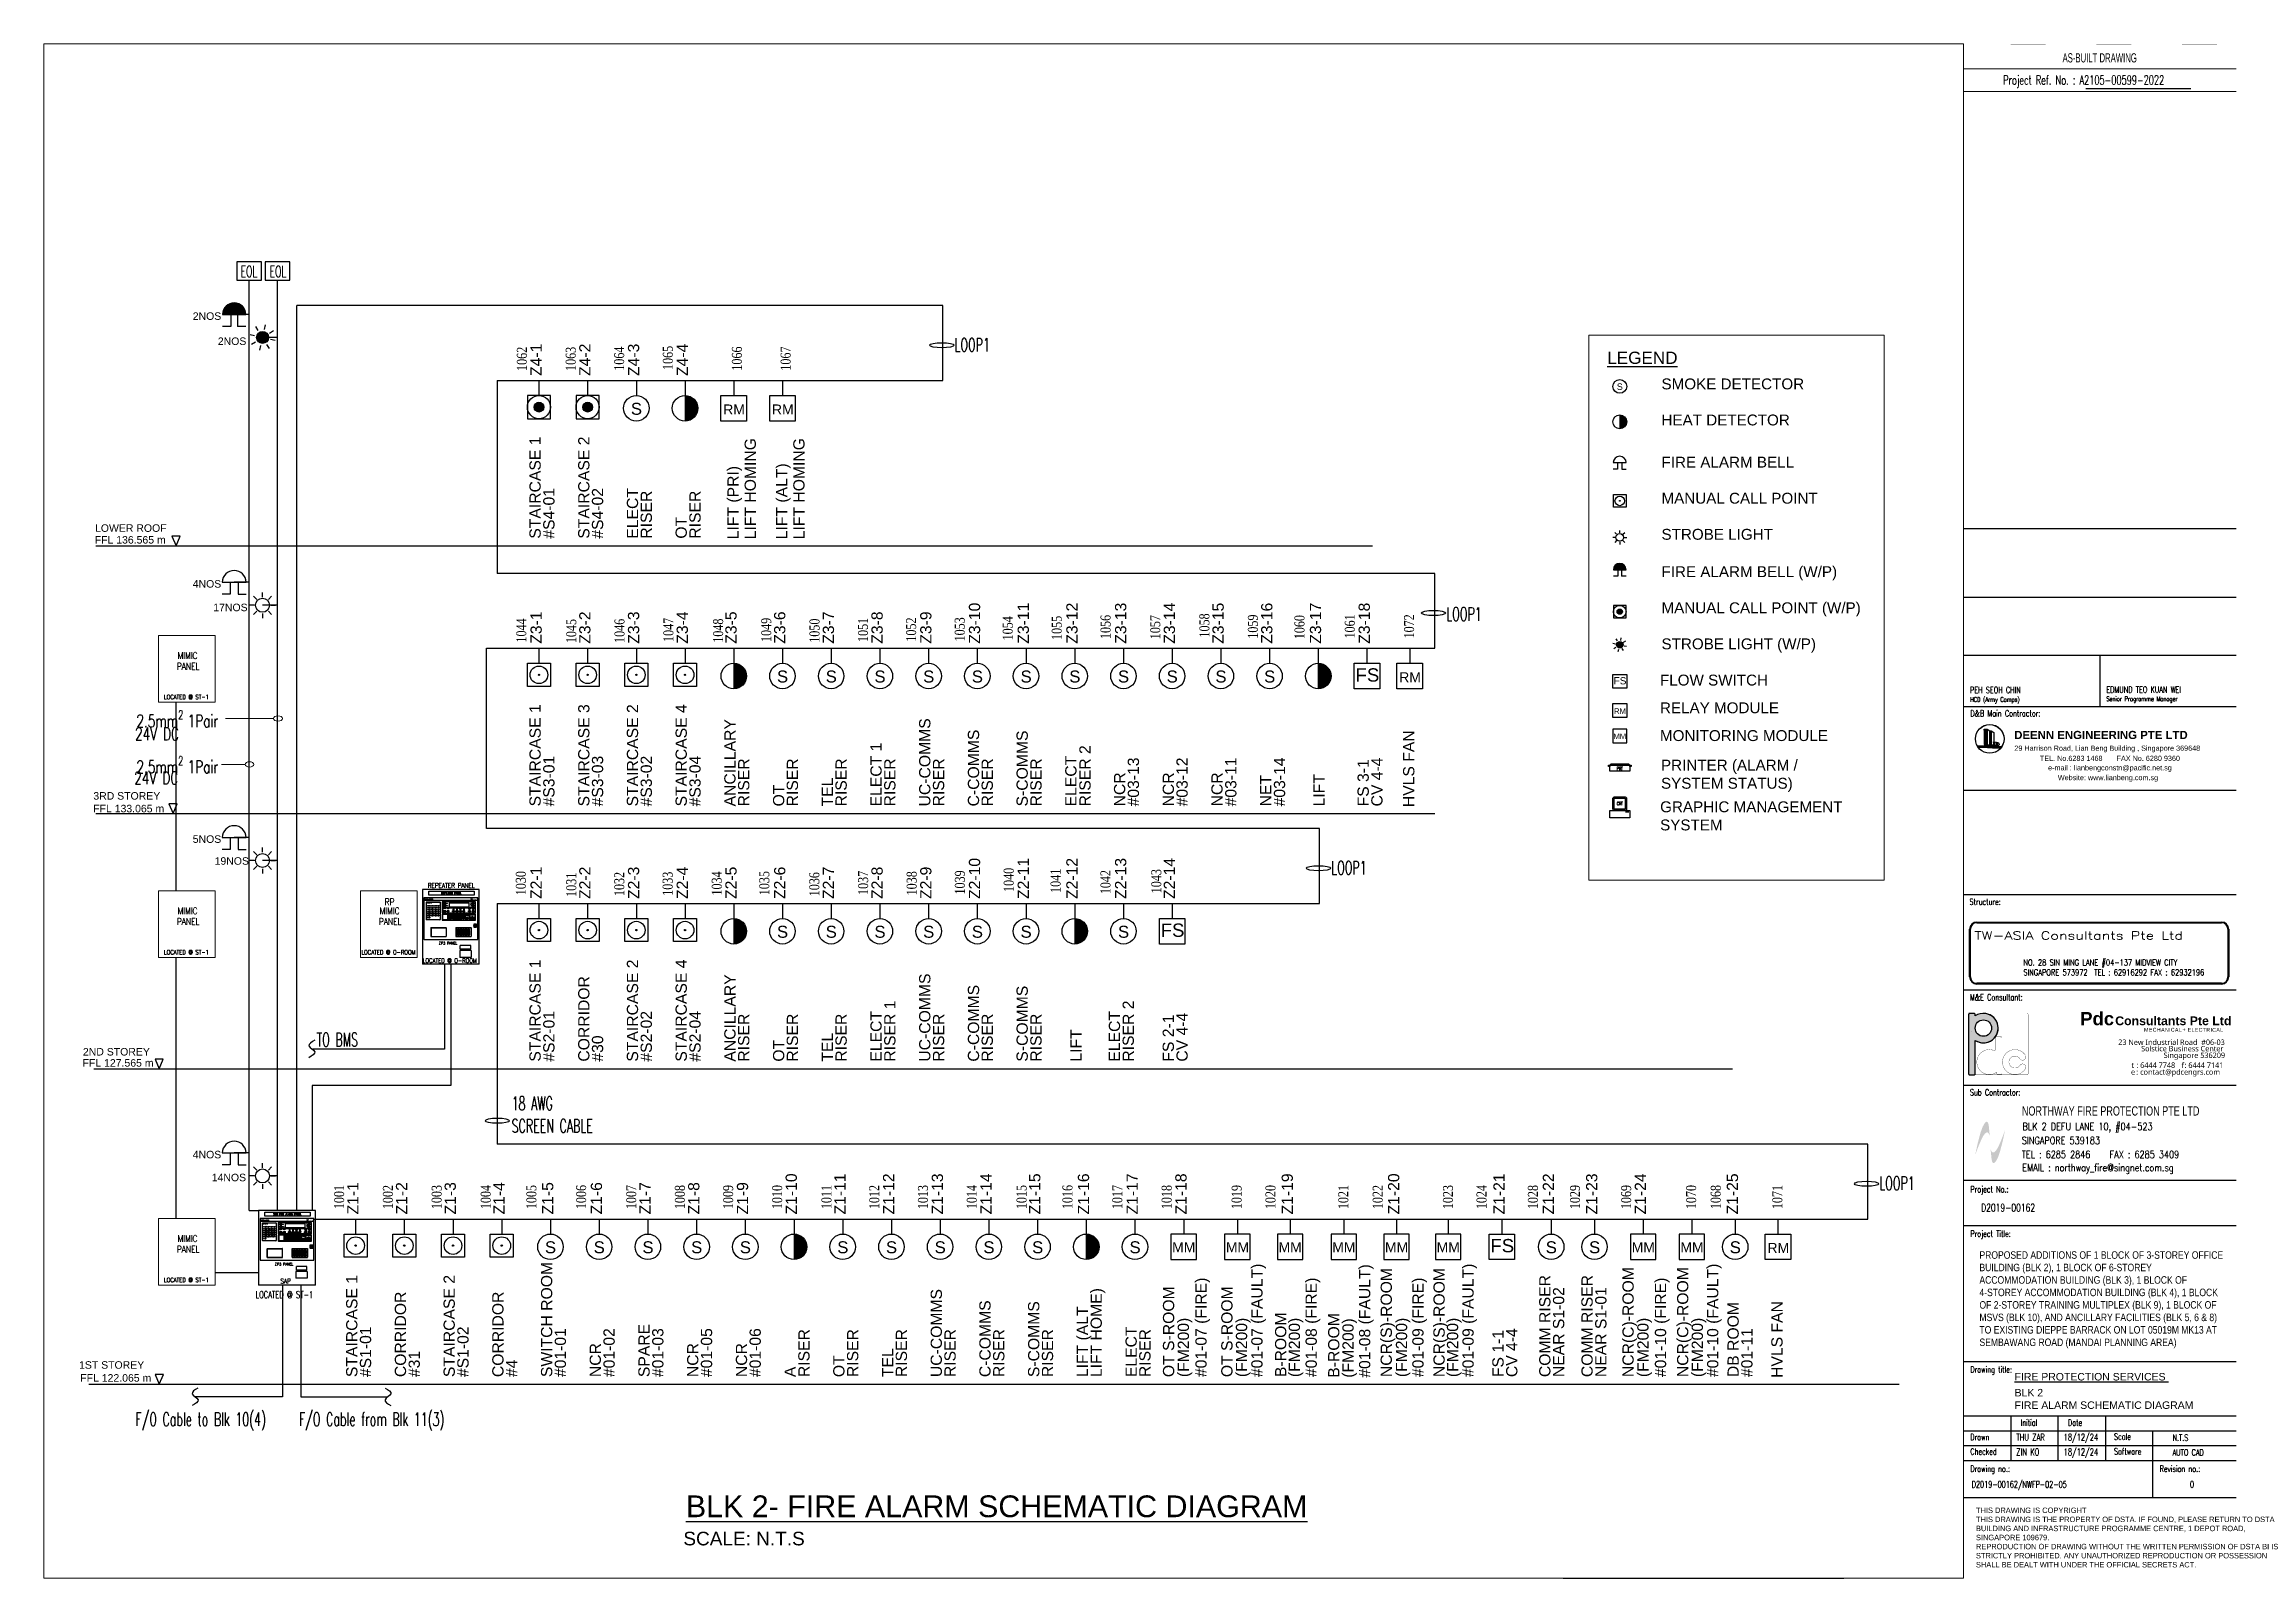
# Paper-space layout 'NWFP-02-05' of a CAD drawing. Header units: millimetres. Extents: x -1 to 805, y 4 to 569.
# The model-space entities are those that its viewports show. They can reach past a viewport. Long polylines and large blocks are cut down to what shows.
import ezdxf
from ezdxf.enums import TextEntityAlignment as Align

# ---------------------------------------------------------------- set-up
doc = ezdxf.new("R2010")
doc.units = ezdxf.units.MM
doc.linetypes.add('IMPORT-FIRE_ALARM', pattern=[0])
for name, color, linetype in [('_KTI_CONTROL', 9, 'Continuous'), ('A-_ANOTTBLK----_E-', 7, 'Continuous'), ('A-_ANOTTBLK_--_N', 7, 'Continuous'), ('A-_ANOTTBLK_E-', 7, 'Continuous'), ('ADRESS', 42, 'Continuous'), ('ARCHI', 135, 'Continuous'), ('BOX', 4, 'Continuous'), ('EQUIP', 7, 'Continuous'), ('LEVEL', 7, 'Continuous'), ('M-_FA-ZONE NAME', 7, 'Continuous'), ('M-_FIREHEAT_E-', 1, 'Continuous'), ('M-_FIRESMOKE_E-', 1, 'Continuous'), ('M-FIRE----_E-', 12, 'Continuous'), ('M-FIRE----_E- @ 1', 12, 'Continuous'), ('M-FIRECABLE_E-', 1, 'Continuous'), ('PANEL', 1, 'Continuous'), ('STICKER', 7, 'Continuous'), ('TABLE', 5, 'Continuous'), ('Text', 7, 'Continuous'), ('TITLEBLOCK', 7, 'Continuous'), ('Z-TEXT', 7, 'Continuous')]:
    doc.layers.add(name, color=color, linetype=linetype)
for name, color, linetype, lineweight in [('A-FLOR-HRAL', 8, 'Continuous', 18), ('F-FTXT', 7, 'Continuous', 0), ('G-____-____-TEXT', 7, 'Continuous', 9), ('M-_FIREALAM_E-', 1, 'IMPORT-FIRE_ALARM', 30), ('M-_FIREALAM_E-N', 1, 'Continuous', 0), ('NWFA-PANEL', 1, 'Continuous', 0), ('TITLE BLOCK$0$TB', 7, 'Continuous', 13)]:
    doc.layers.add(name, color=color, linetype=linetype, lineweight=lineweight)
doc.styles.add('Arial', font='arial.ttf', dxfattribs={"height": 750})
doc.styles.add('MtXpl_Trebuchet_MS', font='trebucbd.ttf')
doc.styles.add('PDC', font='arialbd.ttf', dxfattribs={"width": 0.9, "height": 300})
doc.styles.add('PDC-Add', font='trebuc.ttf')
doc.styles.add('ROMANC', font='ARIALUNI.ttf')
doc.styles.add('RomanD', font='romand__.ttf', dxfattribs={"width": 1.3, "height": 3})
doc.styles.add('RomanS', font='romans.shx')
doc.styles.add('ROMANS-1', font='romans.shx', dxfattribs={"width": 0.7})
doc.styles.add('RomanS_6', font='romans__.ttf', dxfattribs={"width": 0.65, "height": 2.25})
doc.styles.add('ROMANT', font='romant.shx', dxfattribs={"width": 0.75})
doc.styles.add('simplex', font='simplex_.ttf', dxfattribs={"height": 600})
doc.styles.add('SIMPLEX_PSE', font='simplex.shx', dxfattribs={"width": 0.8})
doc.styles.get("Standard").update_dxf_attribs({"font": 'arial.ttf'})
doc.styles.add('TIME', font='times.ttf', dxfattribs={"width": 0.8})
doc.styles.add('X_1368_ TITLE BLK A1$0$X_1368_ TITLE BLK A1$0$Standard', font='txt_____.ttf')
pattern_1 = [(45, (-602336.12146, -43009.16304), (-0.08838835, 0.08838835), [])]
pattern_2 = [(45, (78750.6937, 20506.574), (-0.24471921, 0.24471921), [])]

psp = doc.layouts.new('NWFP-02-05')

# ---------------------------------------------------------------- texts
at = {"color": 7, "ltscale": 0.5, "style": 'Arial'}
for s, p in [('29 Harrison Road, Lian Beng Building , Singapore 369648', (723.54, 308.97)), ('TEL. No.6283 1468       FAX No. 6280 9360', (732.93, 305.24))]:
    psp.add_text(s, height=1.9, rotation=0.0008, dxfattribs=at).set_placement(p)
for s, p in [('e-mail : lianbengconstn@pacific.net.sg', (758.68, 301.77)), ('Website: www.lianbeng.com.sg', (757.96, 298.16))]:
    psp.add_text(s, height=1.9, rotation=0.0008, dxfattribs=at).set_placement(p, align=Align.CENTER)
at = {"color": 5}
psp.add_text('%%UBLK 2- FIRE ALARM SCHEMATIC DIAGRAM', height=8, dxfattribs=at).set_placement((235.08, 27.21))
psp.add_text('SCALE: N.T.S', height=5).set_placement((234.15, 16.85))
at = {"layer": 'A-_ANOTTBLK----_E-', "color": 7, "style": 'simplex', "width": 0.65}
for s, height, p in [('PEH SEOH CHIN', 2.2954, (707.22, 330.2)), ('EDMUND TEO KUAN WEI', 2.2954, (757.35, 330.31)), ('D&B Main Contractor:', 2.2954, (707.37, 321.56)), ('Structure: ', 2.2954, (707.05, 252.3)), ('Project No.:', 2.2954, (707.37, 146.59)), ('Project Title:', 2.2954, (707.36, 130.26)), ('Drawing title:', 2.2954, (707.36, 80.36)), ('Drawn', 2.295, (707.35, 55.5)), ('Initial', 2.295, (725.84, 60.82)), ('Date', 2.295, (743.24, 60.82)), ('Scale', 2.295, (760.18, 55.68)), ('N.T.S', 2.295, (781.69, 55.26)), ('Checked', 2.295, (707.35, 50.18)), ('Software', 2.295, (760.18, 50.23)), ('AUTO CAD', 2.295, (781.69, 49.85)), ('Drawing no.:', 2.2954, (707.36, 43.86)), ('Revision no.:', 2.2954, (776.96, 43.86))]:
    psp.add_text(s, height=height, dxfattribs=at).set_placement(p)
for s, p in [('M&E Consultant:', (707.19, 218.37)), ('Sub Contractor:', (707.19, 183.37))]:
    psp.add_text(s, height=2.2954, dxfattribs=at).set_placement(p, align=Align.MIDDLE_LEFT)
at = {"layer": 'A-_ANOTTBLK----_E-', "color": 7, "style": 'ROMANS-1', "width": 0.65}
for s, p in [('THU ZAR', (724.26, 55.36)), ('18/12/24', (741.66, 55.36)), ('ZIN KO', (724.26, 49.91)), ('18/12/24', (741.66, 49.91))]:
    psp.add_text(s, height=2.5, rotation=359.99695, dxfattribs=at).set_placement(p)
at = {"layer": 'A-_ANOTTBLK----_E-', "color": 7, "width": 91.2185, "attachment_point": 1, "rotation": 359.99695, "style": 'ROMANS-1'}
for s, insert, char_height in [('D2019-00162', (711.34, 142.44), 2.9091), ('D2019-00162/NWFP-02-05', (707.85, 40.51), 2.5), ('\\pi-7.5,l9.25,t9.25;0', (786.34, 40.51), 2.5)]:
    psp.add_mtext(s, dxfattribs=dict(at, insert=insert, char_height=char_height))
at = {"layer": 'A-_ANOTTBLK----_E-', "color": 7, "insert": (710.7, 124.97), "char_height": 2.75, "width": 91.2185, "attachment_point": 1, "rotation": 359.99695}
psp.add_mtext('{\\fArial Narrow|b0|i0|c0|p34;\\C256;PROPOSED ADDITIONS OF 1 BLOCK OF 3-STOREY OFFICE BUILDING (BLK 2), 1 BLOCK OF 6-STOREY ACCOMMODATION BUILDING (BLK 3), 1 BLOCK OF 4-STOREY ACCOMMODATION BUILDING (BLK 4), 1 BLOCK OF 2-STOREY TRAINING MULTIPLEX (BLK 9), 1 BLOCK OF MSVS (BLK 10), AND ANCILLARY FACILITIES (BLK 5, 6 & 8) TO EXISTING DIEPPE BARRACK ON LOT 05019M MK13 AT SEMBAWANG ROAD (MANDAI PLANNING AREA)}', dxfattribs=at)
at = {"layer": 'A-_ANOTTBLK_--_N', "color": 7, "width": 0.6}
psp.add_text('AS-BUILT DRAWING', height=3.3884, rotation=0.00083, dxfattribs=at).set_placement((754.91, 562.03), align=Align.CENTER)
at = {"layer": 'A-_ANOTTBLK_--_N', "color": 7, "style": 'simplex', "width": 0.65}
psp.add_text('Project Ref. No. : A2105-00599-2022', height=3.3884, rotation=0.00083, dxfattribs=at).set_placement((719.44, 553.86))
at = {"layer": 'A-_ANOTTBLK_--_N', "attachment_point": 1}
for s, insert, char_height, width, style in [('TW-ASIA Consultants Pte Ltd', (708.83, 242.54), 3, 108.7008, 'RomanD'), ('SINGAPORE 573972  TEL : 62916292 FAX : 62932196', (726.85, 228.61), 2.25, 75.9759, 'RomanS_6'), ('NO. 28 SIN MING LANE #04-137 MIDVIEW CITY ', (726.85, 232.25), 2.25, 67.0131, 'RomanS_6')]:
    psp.add_mtext(s, dxfattribs=dict(at, insert=insert, char_height=char_height, width=width, style=style))
at = {"layer": 'A-_ANOTTBLK_E-', "color": 7, "style": 'simplex', "width": 0.65}
for s, p in [('HCD (Army Camps)', (707.27, 326.95)), ('Senior Programme Manager', (757.33, 327.21))]:
    psp.add_text(s, height=1.742, rotation=359.99695, dxfattribs=at).set_placement(p)
at = {"layer": 'A-_ANOTTBLK_E-', "color": 7, "style": 'Arial'}
psp.add_text('%%UFIRE PROTECTION SERVICES ', height=2.75, dxfattribs=at).set_placement((723.63, 80.22), align=Align.TOP_LEFT)
at = {"layer": 'A-_ANOTTBLK_E-', "color": 7, "insert": (723.63, 74.36), "char_height": 2.75, "width": 91.2185, "attachment_point": 1, "style": 'Arial'}
psp.add_mtext('BLK 2 \\PFIRE ALARM SCHEMATIC DIAGRAM', dxfattribs=at)
at = {"layer": 'Defpoints', "linetype": 'Continuous', "insert": (709.41, 30.74), "char_height": 2, "attachment_point": 1}
psp.add_mtext_dynamic_manual_height_columns('{\\fArial Narrow|b0|i0|c0|p34;THIS DRAWING IS COPYRIGHT\\PTHIS DRAWING IS THE PROPERTY OF DSTA. IF FOUND, PLEASE RETURN TO DSTA BUILDING AND INFRASTRUCTURE PROGRAMME CENTRE, 1 DEPOT ROAD, SINGAPORE 109679.\\PREPRODUCTION OF DRAWING WITHOUT THE WRITTEN PERMISSION OF DSTA BI IS STRICTLY PROHIBITED. ANY UNAUTHORIZED REPRODUCTION OR POSSESSION SHALL BE DEALT WITH UNDER THE OFFICIAL SECRETS ACT.}', width=96.0197, gutter_width=1, heights=[0], dxfattribs=at)
at = {"layer": 'G-____-____-TEXT', "color": 7, "lineweight": -2, "style": 'Arial', "width": 0.7}
psp.add_text('NORTHWAY FIRE PROTECTION PTE LTD', height=3.4038, dxfattribs=at).set_placement((726.3, 174.87))
at = {"layer": 'G-____-____-TEXT', "lineweight": -2, "style": 'simplex', "width": 0.8}
for s, p in [('BLK 2 DEFU LANE 10, #04-523', (726.55, 169.48)), ('TEL : 6285 2846   FAX : 6285 3409', (726.28, 159.2)), ('SINGAPORE 539183', (726.28, 164.35)), ('EMAIL : northway_fire@singnet.com.sg', (726.45, 154.37))]:
    psp.add_text(s, height=2.7231, dxfattribs=at).set_placement(p)
at = {"layer": 'TITLEBLOCK', "insert": (723.47, 313.24), "char_height": 3, "width": 149.933, "attachment_point": 7, "line_spacing_factor": 0.72, "style": 'ROMANC'}
psp.add_mtext('{\\fArial|b1|i0|c0|p34;DEENN ENGINEERING PTE LTD}', dxfattribs=at)

msp = doc.modelspace()

# ---------------------------------------------------------------- texts
at = {"color": 0, "style": 'simplex', "width": 0.6}
for p in [(74647, 33172), (75228, 33172)]:
    msp.add_text('EOL', height=225, dxfattribs=at).set_placement(p)
at = {"style": 'simplex', "width": 0.6}
for s, p in [('LOOP1', (88934, 31682)), ('LOOP1', (98775, 26294)), ('LOOP1', (96473, 21218)), ('LOOP1', (107440, 14906)), ('F/O Cable to Blk 10(4) ', (72543, 10184)), ('F/O Cable from Blk 11(3) ', (75816, 10184))]:
    msp.add_text(s, height=270, dxfattribs=at).set_placement(p)
for s, p in [('STAIRCASE 1', (80653, 27938)), ('STAIRCASE 2', (81628, 27938)), ('LIFT HOMING', (84959, 27926)), ('LIFT HOMING', (85933, 27926)), ('LIFT (ALT)', (85589, 27926)), ('LIFT (PRI)', (84614, 27926)), ('#S4-01', (80929, 27938)), ('#S4-02', (81903, 27938)), ('ELECT', (82602, 27938)), ('RISER ', (82878, 27938)), ('RISER', (83853, 27938)), ('OT', (83577, 27938)), ('STAIRCASE 1', (80653, 22581)), ('STAIRCASE 3', (81628, 22581)), ('STAIRCASE 2', (82602, 22581)), ('STAIRCASE 4', (83577, 22581)), ('ANCILLARY', (84552, 22581)), ('UC-COMMS', (88451, 22581)), ('ELECT 1', (87476, 22581)), ('C-COMMS', (89426, 22581)), ('S-COMMS', (90400, 22581)), ('RISER 2 ', (91657, 22581)), ('HVLS FAN', (98136, 22566)), ('#S3-01', (80929, 22581)), ('#S3-03', (81903, 22581)), ('#S3-02', (82878, 22581)), ('#S3-04', (83853, 22581)), ('RISER ', (84828, 22581)), ('RISER', (85802, 22581)), ('RISER ', (86777, 22581)), ('RISER', (87752, 22581)), ('RISER ', (88727, 22581)), ('RISER ', (89701, 22581)), ('RISER ', (90676, 22581)), ('ELECT', (91375, 22581)), ('#03-13', (92626, 22581)), ('#03-12', (93600, 22581)), ('#03-11', (94575, 22581)), ('#03-14', (95550, 22581)), ('FS 3-1', (97224, 22581)), ('CV 4-4', (97499, 22581)), ('OT', (85527, 22581)), ('TEL', (86501, 22581)), ('NCR ', (92350, 22581)), ('NCR ', (93325, 22581)), ('NCR ', (94299, 22581)), ('NET', (95274, 22581)), ('LIFT', (96340, 22581)), ('STAIRCASE 1', (80653, 17474)), ('STAIRCASE 2', (82602, 17474)), ('STAIRCASE 4', (83577, 17474)), ('CORRIDOR', (81628, 17474)), ('ANCILLARY', (84552, 17474)), ('UC-COMMS', (88451, 17474)), ('C-COMMS', (89426, 17474)), ('S-COMMS', (90400, 17474)), ('#S2-01', (80929, 17474)), ('#S2-02', (82878, 17474)), ('#S2-04', (83853, 17474)), ('ELECT', (87476, 17474)), ('RISER 1', (87752, 17474)), ('ELECT', (92247, 17474)), ('RISER 2', (92523, 17474)), ('CV 4-4', (93600, 17474)), ('RISER ', (84828, 17474)), ('RISER', (85802, 17474)), ('TEL', (86501, 17474)), ('RISER ', (86777, 17474)), ('RISER ', (88727, 17474)), ('RISER ', (89701, 17474)), ('RISER ', (90676, 17474)), ('LIFT', (91478, 17474)), ('FS 2-1', (93324, 17474)), ('#30', (81903, 17474)), ('OT', (85527, 17474)), ('STAIRCASE 1', (76985, 11162)), ('STAIRCASE 2', (78934, 11162)), ('SWITCH ROOM', (80884, 11162)), ('#01-07 (FAULT)', (95098, 11162)), ('#01-08 (FAULT)', (97254, 11150)), ('NCR(S)-ROOM', (97686, 11162)), ('NCR(S)-ROOM', (98743, 11162)), ('#01-09 (FAULT)', (99323, 11162)), ('COMM RISER', (100859, 11162)), ('COMM RISER', (101704, 11162)), ('NCR(C)-ROOM', (102525, 11162)), ('NCR(C)-ROOM', (103618, 11162)), ('#01-10 (FAULT)', (104219, 11162)), ('CORRIDOR', (77959, 11162)), ('CORRIDOR', (79909, 11162)), ('UC-COMMS', (88682, 11162)), ('LIFT HOME)', (91882, 11162)), ('OT S-ROOM', (93330, 11162)), ('#01-07 (FIRE)', (93979, 11162)), ('OT S-ROOM', (94497, 11162)), ('#01-08 (FIRE)', (96184, 11162)), ('#01-09 (FIRE)', (98320, 11162)), ('NEAR S1-02', (101135, 11162)), ('NEAR S1-01', (101980, 11162)), ('#01-10 (FIRE)', (103174, 11162)), ('C-COMMS', (89656, 11162)), ('S-COMMS', (90631, 11162)), ('LIFT (ALT', (91606, 11162)), ('(FM200)', (93626, 11162)), ('(FM200)', (94790, 11162)), ('B-ROOM', (95573, 11162)), ('(FM200)', (95847, 11162)), ('B-ROOM', (96635, 11150)), ('(FM200)', (96921, 11150)), ('(FM200)', (97991, 11162)), ('(FM200)', (99013, 11162)), ('(FM200)', (102822, 11162)), ('(FM200)', (103911, 11162)), ('DB ROOM', (104627, 11162)), ('HVLS FAN', (105504, 11146)), ('#S1-01', (77260, 11162)), ('#S1-02', (79210, 11162)), ('#01-01', (81159, 11162)), ('#01-02', (82134, 11162)), ('SPARE', (82833, 11162)), ('#01-03', (83109, 11162)), ('#01-05', (84084, 11162)), ('#01-06', (85058, 11162)), ('RISER ', (86033, 11162)), ('RISER', (87008, 11162)), ('RISER ', (87983, 11162)), ('RISER ', (88957, 11162)), ('RISER ', (89932, 11162)), ('RISER ', (90907, 11162)), ('ELECT', (92581, 11162)), ('RISER ', (92856, 11162)), ('FS 1-1', (99922, 11162)), ('CV 4-4', (100198, 11162)), ('#01-11', (104903, 11162)), ('#31', (78235, 11162)), ('#4', (80185, 11162)), ('NCR ', (81858, 11162)), ('NCR ', (83808, 11162)), ('NCR ', (84783, 11162)), ('OT', (86732, 11162)), ('TEL', (87707, 11162)), ('A', (85757, 11162))]:
    msp.add_text(s, height=225, rotation=90).set_placement(p)
for s, height, p in [('%%ULEGEND', 450, (129339, 25665)), ('SMOKE DETECTOR', 400, (131333, 24729)), ('HEAT DETECTOR', 400, (131333, 23403)), ('FIRE ALARM BELL', 400, (131333, 21853)), ('MANUAL CALL POINT', 400, (131333, 20527)), ('STROBE LIGHT', 400, (131333, 19200)), ('FIRE ALARM BELL (W/P)', 400, (131333, 17826)), ('MANUAL CALL POINT (W/P)', 400, (131333, 16499)), ('STROBE LIGHT (W/P)', 400, (131333, 15172)), ('FLOW SWITCH', 400, (131277, 13841)), ('RELAY MODULE', 400, (131277, 12821)), ('MONITORING MODULE ', 400, (131277, 11800))]:
    msp.add_text(s, height=height).set_placement(p)
at = {"char_height": 270, "attachment_point": 1, "style": 'simplex'}
for s, insert, width in [('{\\W0.6;TO BMS}', (76169, 18049), 3684.41), ('{\\W0.6;18 AWG \\PSCREEN CABLE}', (80071, 16774), 2999.04)]:
    msp.add_mtext(s, dxfattribs=dict(at, insert=insert, width=width))
at = {"char_height": 400, "attachment_point": 1}
for s, insert, width in [('PRINTER (ALARM / \\PSYSTEM STATUS)', (131315, 11114), 10078.52), ('GRAPHIC MANAGEMENT \\PSYSTEM', (131283, 9582), 14384.53)]:
    msp.add_mtext(s, dxfattribs=dict(at, insert=insert, width=width))
at = {"layer": 'ADRESS', "char_height": 200, "width": 1194.08, "attachment_point": 1, "rotation": 90, "style": 'TIME'}
for s, insert in [('1062', (80176, 31294)), ('1063', (81153, 31294)), ('1064', (82123, 31298)), ('1065', (83097, 31313)), ('1066', (84479, 31300)), ('1067', (85454, 31300)), ('1044', (80164, 25860)), ('1046', (82130, 25852)), ('1047', (83108, 25871)), ('1048', (84103, 25856)), ('1049', (85066, 25871)), ('1050', (86032, 25856)), ('1051', (87002, 25871)), ('1052', (87965, 25878)), ('1053', (88938, 25882)), ('1054', (89898, 25903)), ('1055', (90879, 25911)), ('1056', (91856, 25930)), ('1057', (92850, 25926)), ('1058', (93834, 25960)), ('1059', (94804, 25937)), ('1060', (95737, 25927)), ('1061', (96744, 25941)), ('1072', (97930, 25942)), ('1045', (81164, 25848)), ('1030', (80155, 20804)), ('1031', (81164, 20771)), ('1032', (82125, 20787)), ('1033', (83093, 20793)), ('1034', (84076, 20798)), ('1035', (85027, 20804)), ('1036', (86028, 20783)), ('1037', (87005, 20809)), ('1038', (87976, 20801)), ('1039', (88941, 20818)), ('1040', (89918, 20869)), ('1041', (90856, 20851)), ('1042', (91855, 20825)), ('1043', (92871, 20843)), ('1001', (76519, 14523)), ('1002', (77495, 14523)), ('1003', (78471, 14523)), ('1004', (79453, 14523)), ('1005', (80366, 14523)), ('1006', (81362, 14523)), ('1007', (82364, 14523)), ('1008', (83338, 14523)), ('1009', (84304, 14523)), ('1010', (85285, 14523)), ('1011', (86272, 14523)), ('1012', (87228, 14523)), ('1013', (88202, 14523)), ('1014', (89179, 14523)), ('1015', (90175, 14523)), ('1016', (91094, 14523)), ('1017', (92091, 14523)), ('1018', (93079, 14523)), ('1019', (94479, 14523)), ('1020', (95157, 14523)), ('1021', (96614, 14523)), ('1022', (97302, 14523)), ('1023', (98708, 14523)), ('1024', (99380, 14523)), ('1028', (100408, 14523)), ('1029', (101250, 14523)), ('1069', (102274, 14523)), ('1070', (103575, 14523)), ('1068', (104066, 14523)), ('1071', (105299, 14523))]:
    msp.add_mtext(s, dxfattribs=dict(at, insert=insert))
at = {"layer": 'BOX', "color": 7, "style": 'RomanS', "width": 0.85}
for s, p in [('POWER ON', (78807, 20423)), ('SYSTEM', (78807, 20408)), ('ZONE', (78807, 20391)), ('POINT', (78807, 20374)), ('SOUNDERS', (78807, 20358)), ('REMOTE ALARM', (78807, 20341)), ('EXTINGUISHING', (78807, 20326)), ('SYSTEM', (78807, 20314))]:
    msp.add_text(s, height=6.92, dxfattribs=at).set_placement(p, align=Align.MIDDLE_LEFT)
at = {"layer": 'BOX', "color": 7, "style": 'RomanS'}
for s, height, width, p in [('ACTIVE', 6.92, 0.8, (78914, 20423)), ('FAULT', 6.92, 0.8, (78956, 20423)), ('DISABLED', 6.92, 0.8, (78997, 20423)), ('DELAYED', 6.92, 0.8, (79039, 20423)), ('PRE-ALM', 6.92, 0.8, (79080, 20423)), ('TEST', 6.92, 0.8, (79122, 20423)), ('DISABLED', 6.92, 0.8, (79184, 20399)), ('RESTORE', 6.92, 0.8, (79184, 20409)), ('ALARMS', 6.92, 0.8, (79184, 20390)), ('ENABLE', 6.92, 0.8, (79184, 20423)), ('CONTROLS', 6.92, 0.8, (79285, 20408)), ('ON', 6.92, 0.85, (79286, 20382)), ('OFF', 6.92, 0.85, (79320, 20349)), ('ESC', 3.74, 0.9, (79159, 20007))]:
    msp.add_text(s, height=height, dxfattribs=dict(at, width=width)).set_placement(p, align=Align.MIDDLE)
at = {"layer": 'EQUIP', "style": 'ROMANT', "width": 0.8}
msp.add_text('REPEATER PANEL', height=92.29, dxfattribs=at).set_placement((78864, 21001), align=Align.MIDDLE)
at = {"layer": 'F-FTXT', "style": 'simplex', "width": 0.7}
for p in [(72535, 24157), (72519, 23276)]:
    msp.add_text('24V DC', height=252.7, dxfattribs=at).set_placement(p, align=Align.TOP_LEFT)
at = {"layer": 'F-FTXT', "char_height": 252.68, "width": 1715.36, "attachment_point": 1, "style": 'simplex'}
for insert in [(72563, 24502), (72563, 23585)]:
    msp.add_mtext('\\A1;{\\W0.7;2.5mm\\H0.7x;\\S2 ^ ;\\H1.42857x;1Pair}', dxfattribs=dict(at, insert=insert))
at = {"layer": 'LEVEL'}
for s, p in [('2NOS', (73690, 32316)), ('2NOS', (74192, 31814)), ('LOWER ROOF', (71735, 28075)), ('FFL 136.565 m', (71728, 27840)), ('4NOS', (73690, 26959)), ('17NOS', (74101, 26487)), ('3RD STOREY', (71701, 22717)), ('FFL 133.065 m', (71698, 22463)), ('5NOS', (73690, 21852)), ('19NOS', (74128, 21414)), ('2ND STOREY', (71493, 17597)), ('FFL 127.565 m', (71485, 17374)), ('4NOS', (73690, 15540)), ('14NOS', (74070, 15081)), ('1ST STOREY', (71415, 11330)), ('FFL 122.065 m', (71439, 11071))]:
    msp.add_text(s, height=150, dxfattribs=at).set_placement(p)
at = {"layer": 'M-_FA-ZONE NAME', "style": 'Arial'}
for s, p in [('Z4-1', (80674, 31194)), ('Z4-2', (81649, 31194)), ('Z4-3', (82624, 31194)), ('Z4-4', (83598, 31194)), ('Z3-1', (80674, 25836)), ('Z3-2', (81649, 25836)), ('Z3-3', (82624, 25836)), ('Z3-4', (83598, 25836)), ('Z3-5', (84573, 25836)), ('Z3-6', (85548, 25836)), ('Z3-7', (86523, 25836)), ('Z3-8', (87497, 25836)), ('Z3-9', (88472, 25836)), ('Z3-10', (89447, 25836)), ('Z3-11', (90422, 25836)), ('Z3-12', (91396, 25836)), ('Z3-13', (92371, 25836)), ('Z3-14', (93346, 25836)), ('Z3-15', (94321, 25836)), ('Z3-16', (95295, 25836)), ('Z3-17', (96270, 25836)), ('Z3-18', (97245, 25836)), ('Z2-10', (89447, 20729)), ('Z2-11', (90422, 20729)), ('Z2-12', (91396, 20729)), ('Z2-13', (92371, 20729)), ('Z2-14', (93346, 20729)), ('Z2-1', (80674, 20729)), ('Z2-2', (81649, 20729)), ('Z2-3', (82624, 20729)), ('Z2-4', (83598, 20729)), ('Z2-5', (84573, 20729)), ('Z2-6', (85548, 20729)), ('Z2-7', (86523, 20729)), ('Z2-8', (87497, 20729)), ('Z2-9', (88472, 20729)), ('Z1-1', (77006, 14417)), ('Z1-2', (77981, 14417)), ('Z1-3', (78955, 14417)), ('Z1-4', (79930, 14417)), ('Z1-5', (80905, 14417)), ('Z1-6', (81880, 14417)), ('Z1-7', (82854, 14417)), ('Z1-8', (83829, 14417)), ('Z1-9', (84804, 14417)), ('Z1-10', (85779, 14417)), ('Z1-11', (86753, 14417)), ('Z1-12', (87728, 14417)), ('Z1-13', (88703, 14417)), ('Z1-14', (89678, 14417)), ('Z1-15', (90652, 14417)), ('Z1-16', (91627, 14417)), ('Z1-17', (92602, 14417)), ('Z1-18', (93577, 14417)), ('Z1-19', (95705, 14417)), ('Z1-20', (97834, 14417)), ('Z1-21', (99943, 14417)), ('Z1-22', (100931, 14417)), ('Z1-23', (101797, 14417)), ('Z1-24', (102772, 14417)), ('Z1-25', (104613, 14417))]:
    msp.add_text(s, height=225, rotation=90, dxfattribs=at).set_placement(p)
at = {"layer": 'M-_FIREALAM_E-N', "color": 7, "style": 'SIMPLEX_PSE', "width": 0.8}
for s, p in [('PANEL', (73599, 25385)), ('MIMIC', (73587, 25599)), ('RP', (77630, 20671)), ('PANEL', (73599, 20278)), ('MIMIC', (73587, 20492)), ('PANEL', (77642, 20278)), ('MIMIC', (77630, 20492)), ('PANEL', (73599, 13721)), ('MIMIC', (73587, 13935))]:
    msp.add_text(s, height=136.3, dxfattribs=at).set_placement(p, align=Align.MIDDLE)
at = {"layer": 'NWFA-PANEL', "color": 0, "style": 'simplex', "width": 0.7}
for s, height, p in [('LOCATED @ ST-1', 89.44, (73563, 24770, 0)), ('LOCATED @ ST-1', 89.44, (73563, 19663, 0)), ('LOCATED @ O-ROOM', 89.44, (77606, 19663, 0)), ('LOCATED @ O-ROOM', 89.44, (78833, 19496, 0)), ('LOCATED @ ST-1', 89.44, (73563, 13106, 0)), ('LOCATED @ ST-1', 139.75, (75524, 12809, 0))]:
    msp.add_text(s, height=height, dxfattribs=at).set_placement(p, align=Align.MIDDLE)
at = {"layer": 'PANEL', "color": 7}
msp.add_text('ZITON', height=16.6, dxfattribs=at).set_placement((79304, 20717))
at = {"layer": 'TABLE', "color": 7, "style": 'RomanS', "width": 0.85}
for s, p in [('ABC', (79003, 20106)), ('STU', (79003, 20042)), ('JKL', (79003, 20074)), ('4', (79003, 20083)), ('7', (79003, 20051)), ('1', (79003, 20115)), ('MNO', (79055, 20074)), ('VWX', (79055, 20042)), ('DEF', (79055, 20106)), ('[ ]', (79055, 20010)), ('2', (79055, 20115)), ('5', (79055, 20083)), ('8', (79055, 20051)), ('0', (79055, 20019)), ('PQR', (79108, 20074)), ('GHI', (79108, 20106)), ('YZ', (79108, 20042)), ('3', (79108, 20115)), ('6', (79108, 20083)), ('9', (79108, 20051)), ('F1', (79161, 20109)), ('F2', (79161, 20077))]:
    msp.add_text(s, height=5.54, dxfattribs=at).set_placement(p, align=Align.MIDDLE)
at = {"layer": 'Text', "color": 7, "style": 'ROMANT', "width": 0.75}
msp.add_text('ZP3 FIRE ALARM SYSTEM', height=11.07, dxfattribs=at).set_placement((78334, 20726), align=Align.MIDDLE_LEFT)
at = {"layer": 'Text', "style": 'RomanS', "width": 0.85}
msp.add_text('LOCAL ZONES', height=11.07, dxfattribs=at).set_placement((78376, 20651), align=Align.MIDDLE_LEFT)
at = {"layer": 'Text', "color": 7, "width": 0.85}
for s, height, style, p in [('REPEATER PANEL', 39.59, 'ROMANT', (78866, 20844)), ('ZP3 PANEL', 55.4, 'RomanS', (78799, 19845))]:
    msp.add_text(s, height=height, dxfattribs=dict(at, style=style)).set_placement(p, align=Align.MIDDLE)
at = {"layer": 'Z-TEXT', "style": 'RomanS', "width": 0.85}
for s, p in [('HELP', (78760, 20640)), ('VIEW', (78760, 20601)), ('POINTS', (78760, 20587))]:
    msp.add_text(s, height=9.69, dxfattribs=at).set_placement(p, align=Align.MIDDLE_LEFT)
for s, height, p in [('MORE', 9.69, (79263, 20615)), ('25', 8.31, (78396, 20463)), ('33', 8.31, (78396, 20424)), ('41', 8.31, (78396, 20386)), ('49', 8.31, (78396, 20347)), ('17', 8.31, (78396, 20502)), ('9', 8.31, (78396, 20541)), ('1', 8.31, (78396, 20580)), ('26', 8.31, (78427, 20463)), ('34', 8.31, (78427, 20424)), ('42', 8.31, (78427, 20386)), ('50', 8.31, (78427, 20347)), ('10', 8.31, (78427, 20541)), ('18', 8.31, (78427, 20502)), ('2', 8.31, (78427, 20580)), ('27', 8.31, (78457, 20463)), ('35', 8.31, (78457, 20424)), ('43', 8.31, (78457, 20386)), ('11', 8.31, (78457, 20541)), ('19', 8.31, (78457, 20502)), ('3', 8.31, (78457, 20580)), ('20', 8.31, (78488, 20502)), ('28', 8.31, (78488, 20463)), ('36', 8.31, (78488, 20424)), ('44', 8.31, (78488, 20386)), ('12', 8.31, (78488, 20541)), ('4', 8.31, (78488, 20580)), ('21', 8.31, (78518, 20502)), ('29', 8.31, (78518, 20463)), ('37', 8.31, (78518, 20424)), ('45', 8.31, (78518, 20386)), ('13', 8.31, (78518, 20541)), ('5', 8.31, (78518, 20580)), ('14', 8.31, (78549, 20541)), ('22', 8.31, (78549, 20502)), ('30', 8.31, (78549, 20463)), ('38', 8.31, (78549, 20424)), ('46', 8.31, (78549, 20386)), ('6', 8.31, (78549, 20580)), ('23', 8.31, (78579, 20502)), ('31', 8.31, (78579, 20463)), ('39', 8.31, (78579, 20424)), ('47', 8.31, (78579, 20386)), ('15', 8.31, (78579, 20541)), ('7', 8.31, (78579, 20580)), ('24', 8.31, (78610, 20502)), ('32', 8.31, (78610, 20463)), ('40', 8.31, (78610, 20424)), ('48', 8.31, (78610, 20386)), ('16', 8.31, (78610, 20541)), ('8', 8.31, (78610, 20580)), ('ACCEPT', 9.69, (78731, 20535)), ('RESET', 9.69, (78803, 20535)), ('RED', 9.69, (78909, 20535)), ('FAULT', 9.69, (78978, 20535)), ('DISABLED', 9.69, (79047, 20535)), ('INFO', 9.69, (79116, 20535)), ('SILENCE', 9.69, (79230, 20541)), ('ALARMS', 9.69, (79230, 20529)), ('ALARMS', 9.69, (79302, 20529)), ('SOUND', 9.69, (79302, 20541))]:
    msp.add_text(s, height=height, dxfattribs=at).set_placement(p, align=Align.MIDDLE)

# ---------------------------------------------------------------- blocks, each defined once
blk = doc.blocks.new('*X25')
at = {"color": 0}
for p, q in [((105083, 16093), (105267, 16278)), ((105083, 16111), (105250, 16278)), ((105083, 16129), (105232, 16278)), ((105083, 16146), (105214, 16278)), ((105083, 16164), (105197, 16278)), ((105083, 16182), (105179, 16278)), ((105083, 16199), (105161, 16278)), ((105083, 16217), (105144, 16278)), ((105083, 16235), (105126, 16278)), ((105083, 16252), (105108, 16278)), ((105083, 16270), (105090, 16278)), ((105083, 16076), (105281, 16274)), ((105083, 16058), (105281, 16257)), ((105083, 16040), (105281, 16239)), ((105083, 16023), (105281, 16221)), ((105083, 16005), (105281, 16203)), ((105083, 15987), (105281, 16186)), ((105083, 15970), (105281, 16168)), ((105083, 15952), (105281, 16150)), ((105083, 15934), (105281, 16133)), ((105083, 15917), (105281, 16115)), ((105083, 15899), (105281, 16097)), ((105083, 15881), (105281, 16080)), ((105083, 15863), (105281, 16062)), ((105083, 15846), (105281, 16044)), ((105083, 15828), (105281, 16027)), ((105083, 15810), (105281, 16009)), ((105083, 15793), (105281, 15991)), ((105083, 15775), (105281, 15974)), ((105083, 15757), (105281, 15956)), ((105083, 15740), (105281, 15938)), ((105083, 15722), (105281, 15921)), ((105083, 15704), (105281, 15903)), ((105083, 15687), (105281, 15885)), ((105438, 16078), (105543, 16182)), ((105438, 16096), (105525, 16182)), ((105438, 16113), (105507, 16182)), ((105438, 16131), (105490, 16182)), ((105438, 16149), (105472, 16182)), ((105438, 16166), (105454, 16182)), ((105438, 16060), (105546, 16168)), ((105438, 16042), (105546, 16150)), ((105438, 16025), (105546, 16132)), ((105438, 16007), (105546, 16115)), ((105438, 15989), (105546, 16097)), ((105438, 15972), (105546, 16079)), ((105438, 15954), (105546, 16062)), ((105438, 15936), (105546, 16044)), ((105438, 15919), (105546, 16026)), ((105438, 15901), (105546, 16009)), ((105438, 15883), (105546, 15991)), ((105438, 15866), (105546, 15973)), ((105438, 15848), (105546, 15956)), ((105438, 15830), (105546, 15938)), ((105438, 15813), (105546, 15920)), ((105438, 15795), (105546, 15903)), ((105438, 15777), (105546, 15885)), ((105083, 15669), (105281, 15868)), ((105083, 15651), (105281, 15850)), ((105083, 15634), (105281, 15832)), ((105083, 15616), (105281, 15815)), ((105083, 15598), (105281, 15797)), ((105083, 15581), (105281, 15779)), ((105083, 15563), (105281, 15762)), ((105083, 15545), (105281, 15744)), ((105083, 15528), (105281, 15726)), ((105083, 15510), (105281, 15709)), ((105083, 15492), (105281, 15691)), ((105083, 15475), (105281, 15673)), ((105083, 15457), (105281, 15655)), ((105083, 15439), (105281, 15638)), ((105083, 15422), (105281, 15620)), ((105083, 15404), (105281, 15602)), ((105083, 15386), (105281, 15585)), ((105083, 15369), (105281, 15567)), ((105083, 15351), (105281, 15549)), ((105083, 15333), (105281, 15532)), ((105083, 15315), (105281, 15514)), ((105083, 15298), (105281, 15496)), ((105083, 15280), (105281, 15479)), ((105083, 15262), (105281, 15461)), ((105084, 15247), (105281, 15443)), ((105102, 15247), (105281, 15426)), ((105120, 15247), (105281, 15408)), ((105137, 15247), (105281, 15390)), ((105155, 15247), (105281, 15373)), ((105173, 15247), (105281, 15355)), ((105191, 15247), (105281, 15337)), ((105208, 15247), (105281, 15320)), ((105226, 15247), (105281, 15302)), ((105244, 15247), (105281, 15284)), ((105261, 15247), (105281, 15267)), ((105279, 15247), (105281, 15249)), ((105438, 15760), (105546, 15867)), ((105438, 15742), (105546, 15850)), ((105438, 15724), (105546, 15832)), ((105438, 15707), (105546, 15814)), ((105438, 15689), (105546, 15797)), ((105438, 15671), (105546, 15779)), ((105438, 15654), (105546, 15761)), ((105438, 15636), (105546, 15743)), ((105438, 15618), (105546, 15726)), ((105438, 15601), (105546, 15708)), ((105438, 15583), (105546, 15690)), ((105438, 15565), (105546, 15673)), ((105438, 15548), (105546, 15655)), ((105438, 15530), (105546, 15637)), ((105438, 15512), (105546, 15620)), ((105438, 15494), (105546, 15602)), ((105438, 15477), (105546, 15584)), ((105438, 15459), (105546, 15567)), ((105438, 15441), (105546, 15549)), ((105438, 15424), (105546, 15531)), ((105438, 15406), (105546, 15514)), ((105438, 15388), (105546, 15496)), ((105438, 15371), (105546, 15478)), ((105438, 15353), (105546, 15461)), ((105438, 15335), (105546, 15443)), ((105438, 15318), (105546, 15425)), ((105438, 15300), (105546, 15408)), ((105438, 15282), (105546, 15390)), ((105438, 15265), (105546, 15372)), ((105441, 15250), (105546, 15355)), ((105459, 15250), (105546, 15337)), ((105476, 15250), (105546, 15319)), ((105494, 15250), (105546, 15302)), ((105512, 15250), (105546, 15284)), ((105529, 15250), (105546, 15266)), ((105686, 15441), (105689, 15445)), ((105686, 15424), (105707, 15445)), ((105686, 15406), (105724, 15445)), ((105686, 15388), (105742, 15445)), ((105686, 15371), (105750, 15435)), ((105686, 15353), (105750, 15418)), ((105686, 15335), (105750, 15400)), ((105686, 15318), (105750, 15382)), ((105686, 15300), (105750, 15364)), ((105686, 15282), (105750, 15347)), ((105686, 15265), (105750, 15329)), ((105686, 15247), (105750, 15311)), ((105692, 15236), (105750, 15294)), ((105710, 15236), (105750, 15276)), ((105728, 15236), (105750, 15258)), ((105745, 15236), (105750, 15241)), ((105886, 15394), (105893, 15401)), ((105886, 15377), (105910, 15401)), ((105886, 15359), (105928, 15401)), ((105886, 15341), (105941, 15396)), ((105886, 15324), (105941, 15378)), ((105886, 15306), (105941, 15360)), ((105886, 15288), (105941, 15343)), ((105886, 15271), (105941, 15325)), ((105886, 15253), (105941, 15307)), ((105892, 15241), (105941, 15290)), ((105910, 15241), (105941, 15272)), ((105928, 15241), (105941, 15254))]:
    blk.add_line(p, q, dxfattribs=at)
blk = doc.blocks.new('*X26')
at = {"color": 0}
for p, q in [((104618, 15191), (104621, 15194)), ((104622, 15182), (104634, 15194)), ((104627, 15174), (104647, 15194)), ((104632, 15165), (104661, 15194)), ((104637, 15157), (104674, 15194)), ((104642, 15149), (104687, 15194)), ((104647, 15141), (104700, 15194)), ((104652, 15133), (104714, 15194)), ((104658, 15125), (104727, 15194)), ((104663, 15117), (104740, 15194)), ((104668, 15109), (104753, 15194)), ((104674, 15101), (104767, 15194)), ((104684, 15098), (104780, 15194)), ((104697, 15098), (104793, 15194)), ((104711, 15098), (104806, 15194)), ((104724, 15098), (104820, 15194)), ((104737, 15098), (104833, 15194)), ((104750, 15098), (104846, 15194)), ((104764, 15098), (104859, 15194)), ((104777, 15098), (104873, 15194)), ((104790, 15098), (104886, 15194)), ((104803, 15098), (104899, 15194)), ((104817, 15098), (104912, 15194)), ((104830, 15098), (104926, 15194)), ((104843, 15098), (104939, 15194)), ((104857, 15098), (104952, 15194)), ((104870, 15098), (104966, 15194)), ((104883, 15098), (104979, 15194)), ((104896, 15098), (104992, 15194)), ((104910, 15098), (105005, 15194)), ((104923, 15098), (105019, 15194)), ((104936, 15098), (105032, 15194)), ((104949, 15098), (105045, 15194)), ((104963, 15098), (105058, 15194)), ((104976, 15098), (105072, 15194)), ((104989, 15098), (105085, 15194)), ((105002, 15098), (105098, 15194)), ((105016, 15098), (105111, 15194)), ((105029, 15098), (105125, 15194)), ((105042, 15098), (105138, 15194)), ((105055, 15098), (105151, 15194)), ((105069, 15098), (105164, 15194)), ((105082, 15098), (105178, 15194)), ((105095, 15098), (105191, 15194)), ((105108, 15098), (105204, 15194)), ((105122, 15098), (105217, 15194)), ((105135, 15098), (105231, 15194)), ((105148, 15098), (105244, 15194)), ((105161, 15098), (105257, 15194)), ((105175, 15098), (105270, 15194)), ((105188, 15098), (105284, 15194)), ((105201, 15098), (105297, 15194)), ((105214, 15098), (105304, 15187)), ((105228, 15098), (105304, 15175)), ((105241, 15098), (105318, 15175)), ((105254, 15098), (105331, 15175)), ((105268, 15098), (105344, 15175)), ((105281, 15098), (105357, 15175)), ((105294, 15098), (105371, 15175)), ((105305, 15082), (105397, 15175)), ((105307, 15098), (105384, 15175)), ((105318, 15082), (105410, 15175)), ((105331, 15082), (105424, 15175)), ((105344, 15082), (105437, 15175)), ((105358, 15082), (105450, 15175)), ((105371, 15082), (105463, 15175)), ((105384, 15082), (105477, 15175)), ((105397, 15082), (105490, 15175)), ((105411, 15082), (105503, 15175)), ((105424, 15082), (105516, 15175)), ((105437, 15082), (105530, 15175)), ((105450, 15082), (105543, 15175)), ((105464, 15082), (105556, 15175)), ((105477, 15082), (105569, 15175)), ((105490, 15082), (105583, 15175)), ((105503, 15082), (105596, 15175)), ((105517, 15082), (105609, 15175)), ((105530, 15082), (105623, 15175)), ((105543, 15082), (105619, 15158)), ((105556, 15082), (105629, 15155)), ((105570, 15082), (105643, 15155)), ((105583, 15082), (105656, 15155)), ((105596, 15082), (105669, 15155)), ((105610, 15082), (105682, 15155)), ((105623, 15082), (105696, 15155)), ((105623, 15069), (105709, 15155)), ((105626, 15059), (105722, 15155)), ((105640, 15059), (105735, 15155)), ((105653, 15059), (105749, 15155)), ((105666, 15059), (105762, 15155)), ((105679, 15059), (105775, 15155)), ((105693, 15059), (105788, 15155)), ((105706, 15059), (105802, 15155)), ((105719, 15059), (105815, 15155)), ((105732, 15059), (105828, 15155)), ((105746, 15059), (105841, 15155)), ((105759, 15059), (105855, 15155)), ((105772, 15059), (105868, 15155)), ((105786, 15059), (105881, 15155)), ((105799, 15059), (105895, 15155)), ((105812, 15059), (105908, 15155)), ((105825, 15059), (105921, 15155)), ((105839, 15059), (105934, 15155)), ((105852, 15059), (105948, 15155)), ((105865, 15059), (105961, 15155)), ((105878, 15059), (105974, 15155)), ((105892, 15059), (105987, 15155)), ((105905, 15059), (106001, 15155)), ((105918, 15059), (106014, 15155)), ((105931, 15059), (106027, 15155)), ((105945, 15059), (106040, 15155)), ((105958, 15059), (106054, 15155)), ((105971, 15059), (106067, 15155)), ((105984, 15059), (106080, 15155)), ((105998, 15059), (106093, 15155)), ((106011, 15059), (106107, 15155)), ((106024, 15059), (106120, 15155)), ((106037, 15059), (106133, 15155)), ((106051, 15059), (106146, 15155)), ((106064, 15059), (106160, 15155)), ((106077, 15059), (106173, 15155)), ((106090, 15059), (106186, 15155)), ((106104, 15059), (106199, 15155)), ((106117, 15059), (106213, 15155)), ((106130, 15059), (106226, 15155)), ((106143, 15059), (106239, 15155)), ((106170, 15059), (106222, 15112)), ((106183, 15059), (106185, 15061))]:
    blk.add_line(p, q, dxfattribs=at)
blk = doc.blocks.new('pdc logo')
at = {"layer": '_KTI_CONTROL'}
h = blk.add_hatch(color=5, dxfattribs=at)
h.dxf.hatch_style = 1
h.paths.add_polyline_path([(2157.64, -611.18, -1), (2152.79, -611.18, -1)], flags=16)
edge = h.paths.add_edge_path()
edge.add_arc((2152.39, -607.24), 0.4, 360, 450)
edge.add_line((2152.39, -606.84), (2151.19, -606.84))
edge.add_arc((2151.19, -607.16), 0.32, 90, 180)
edge.add_line((2150.87, -607.16), (2150.87, -624.62))
edge.add_arc((2151.19, -624.62), 0.32, 180, 270)
edge.add_line((2151.19, -624.94), (2152.47, -624.94))
edge.add_arc((2152.47, -624.62), 0.32, 270, 360)
edge.add_line((2152.79, -624.62), (2152.79, -614.79))
edge.add_arc((2155.21, -611.18), 4.34, 236.10561, 450)
edge.add_arc((2155.21, -611.18), 4.34, 90, 123.89439)
edge.add_line((2152.79, -607.58), (2152.79, -607.24))
blk.add_line((2151.83, -612.12), (2151.83, -612.12), dxfattribs=at)
at = {"layer": '_KTI_CONTROL', "color": 5}
for p, q in [((2160.15, -613.94), (2160.15, -613.94)), ((2166.73, -620.61), (2166.73, -620.61)), ((2166.73, -621.72), (2166.73, -621.72))]:
    blk.add_line(p, q, dxfattribs=at)
at = {"layer": '_KTI_CONTROL'}
blk.add_lwpolyline([(2151.27, -624.94, 0.08, 0.08, 0), (2167.96, -624.94, 0.08, 0.08, 0.414214), (2168.36, -624.54, 0.08, 0.08, 0), (2168.36, -607.24, 0.08, 0.08, 0.414214), (2167.96, -606.84, 0.08, 0.08, 0), (2151.27, -606.84, 0.08, 0, 0.414214), (2150.87, -607.24, 0, 0, 0), (2150.87, -624.54, 0, 0.08, 0.414214)], format="xyseb", close=True, dxfattribs=at)
blk.add_lwpolyline([(2152.79, -607.58), (2152.79, -607.24, 0.414214), (2152.39, -606.84), (2151.19, -606.84, 0.414214), (2150.87, -607.16), (2150.87, -624.62, 0.414214), (2151.19, -624.94), (2152.47, -624.94, 0.414214), (2152.79, -624.62), (2152.79, -614.79, 1.350121), (2155.21, -606.84)], format="xyb", dxfattribs=at)
at = {"layer": '_KTI_CONTROL', "color": 5, "const_width": 0.08}
for points in [[(2159.15, -624.26, 0.604222), (2159.03, -624.19, -1.673231), (2158.32, -617.77, 0.53158), (2158.76, -617.47), (2158.76, -614.06, -0.414214), (2159.16, -613.66), (2160.28, -613.66, -0.414214), (2160.68, -614.06), (2160.68, -624.54, -0.414214), (2160.36, -624.86), (2159.55, -624.86, -0.414214), (2159.15, -624.46)], [(2166.73, -621.72, -0.600855), (2167.53, -623.22, -3.270946), (2167.53, -619.12, -0.600855), (2166.73, -620.61, -0.249332), (2165.93, -620.19, 3.270946), (2165.93, -622.15, -0.249332)]]:
    blk.add_lwpolyline(points, format="xyb", close=True, dxfattribs=at)
blk.add_lwpolyline([(2158.7, -621.17, 1712.893325), (2158.7, -621.17)], format="xyb", dxfattribs=at)
at = {"layer": '_KTI_CONTROL'}
blk.add_circle((2155.21, -611.18), 2.42, dxfattribs=at)
blk.add_arc((2155.21, -611.18), 4.34, 236.10561, 123.89439, dxfattribs=at)
blk = doc.blocks.new('A$C62FE11C2')
at = {"layer": '_KTI_CONTROL', "xscale": 1.25, "yscale": 1.25, "zscale": 1.25}
blk.add_blockref('pdc logo', (-2684.72, 783.68), dxfattribs=at)
at = {"layer": '_KTI_CONTROL', "color": 5, "style": 'PDC'}
blk.add_text('Pdc ', height=4.86, dxfattribs=at).set_placement((44.89, 20.75))
at = {"layer": '_KTI_CONTROL', "color": 7, "style": 'PDC'}
blk.add_text('Consultants Pte Ltd', height=3.24, dxfattribs=at).set_placement((57.75, 20.77))
at = {"layer": 'A-_ANOTTBLK_E-', "color": 7}
for s, style, p in [('23 New Industrial Road  #06-03', 'PDC-Add', (58.84, 13.51)), ('Solstice Business Center', 'PDC-Add', (67.29, 11.16)), ('Singapore 536209', 'PDC-Add', (75.56, 8.71)), (': contact@pdcengrs.com', 'MtXpl_Trebuchet_MS', (65.5, 2.58)), (': 6444 7748 ', 'PDC-Add', (65.54, 5.08)), (': 6444 7141', 'PDC-Add', (83.25, 5.08))]:
    blk.add_text(s, height=2, dxfattribs=dict(at, style=style)).set_placement(p)
at = {"layer": 'A-_ANOTTBLK_E-', "color": 5, "style": 'MtXpl_Trebuchet_MS'}
for s, p in [('e', (63.56, 2.58)), ('t', (63.71, 5.08)), ('f', (82.16, 5.08))]:
    blk.add_text(s, height=2, dxfattribs=at).set_placement(p)
at = {"layer": 'A-_ANOTTBLK_E-', "color": 7, "char_height": 1.3867, "width": 77.2836, "attachment_point": 1, "style": 'X_1368_ TITLE BLK A1$0$X_1368_ TITLE BLK A1$0$Standard'}
for s, insert in [('{\\fArial|b0|i0|c0|p34;\\T1.1;MECHANICAL}', (68.35, 19.8)), ('{\\fArial|b0|i0|c0|p34;\\T1.1;+}', (82.5, 19.8)), ('{\\fArial|b0|i0|c0|p34;\\T1.1;ELECTRICAL    }', (84.4, 19.74))]:
    blk.add_mtext(s, dxfattribs=dict(at, insert=insert))
blk = doc.blocks.new('HEAT')
at = {"layer": 'M-_FIREHEAT_E-'}
h = blk.add_hatch(color=256, dxfattribs=at)
h.dxf.hatch_style = 1
h.paths.add_polyline_path([(255, 0, 0.414214), (0, 255), (0, -255, 0.414214)])
blk.add_line((0, 255), (0, -255), dxfattribs=at)
blk.add_circle((0, 0), 255, dxfattribs=at)
blk = doc.blocks.new('SMOKE')
at = {"layer": 'M-_FIRESMOKE_E-'}
blk.add_circle((0, 0), 255, dxfattribs=at)
blk.add_text('S', height=240, dxfattribs=at).set_placement((-110, -130))
blk = doc.blocks.new('ACCLAIM ZP3 PANEL')
at = {"layer": 'PANEL', "linetype": 'Continuous'}
h = blk.add_hatch(color=7, dxfattribs=at)
h.paths.add_polyline_path([(-602158, -42922), (-602158, -42928), (-602155, -42928), (-602149, -42922)], flags=17)
h.paths.add_polyline_path([(-602158, -42934), (-602158, -42938), (-602154, -42938), (-602143, -42926), (-602143, -42922), (-602147, -42922)])
h.paths.add_polyline_path([(-602143, -42938), (-602143, -42932), (-602146, -42932), (-602152, -42938)])
at = {"layer": 'TABLE'}
h = blk.add_hatch(dxfattribs=at)
h.set_pattern_fill('ANSI31', style=0)
h.set_pattern_definition(pattern_1)
h.paths.add_polyline_path([(-602205, -43188), (-602205, -43185), (-602206, -43185), (-602206, -43187), (-602208, -43187), (-602208, -43187), (-602210, -43188), (-602208, -43189), (-602208, -43188)])
h = blk.add_hatch(dxfattribs=at)
h.set_pattern_fill('ANSI31', style=0)
h.set_pattern_definition(pattern_1)
h.paths.add_polyline_path([(-602167, -43161), (-602169, -43162), (-602172, -43161), (-602169, -43167)])
h.paths.add_polyline_path([(-602166, -43176), (-602172, -43173), (-602171, -43176), (-602172, -43178)])
h.paths.add_polyline_path([(-602186, -43176), (-602185, -43173), (-602191, -43176), (-602185, -43178)])
h = blk.add_hatch(dxfattribs=at)
h.set_pattern_fill('ANSI31', style=0)
h.set_pattern_definition(pattern_1)
h.paths.add_polyline_path([(-602184, -43187), (-602187, -43187), (-602187, -43187), (-602184, -43187), (-602184, -43188), (-602183, -43187), (-602184, -43186)])
h = blk.add_hatch(dxfattribs=at)
h.set_pattern_fill('ANSI31', style=0)
h.set_pattern_definition([(45, (-602323.12146, -43010.41304), (-0.08838835, 0.08838835), [])])
h.paths.add_polyline_path([(-602171, -43188), (-602174, -43188), (-602174, -43189), (-602171, -43189), (-602171, -43189), (-602170, -43188), (-602171, -43187)])
h = blk.add_hatch(dxfattribs=at)
h.set_pattern_fill('ANSI31', style=0)
h.set_pattern_definition(pattern_1)
h.paths.add_polyline_path([(-602172, -43156), (-602169, -43155), (-602167, -43156), (-602169, -43150)])
at = {"layer": 'A-FLOR-HRAL'}
blk.add_lwpolyline([(-602503, -43401), (-602093, -43401), (-602093, -42861), (-602503, -42861)], close=True, dxfattribs=at)
at = {"layer": 'BOX', "color": 7}
for p, q in [((-602476, -43078), (-602476, -42952)), ((-602474, -42950), (-602378, -42950)), ((-602378, -43080), (-602474, -43080)), ((-602376, -42952), (-602376, -43078)), ((-602361, -42950), (-602361, -42988)), ((-602361, -42995), (-602361, -43027)), ((-602361, -43038), (-602361, -43080)), ((-602122, -42948), (-602359, -42948)), ((-602359, -42990), (-602122, -42990)), ((-602122, -42993), (-602359, -42993)), ((-602359, -43029), (-602122, -43029)), ((-602122, -43036), (-602359, -43036)), ((-602359, -43082), (-602122, -43082)), ((-602358, -43041), (-602358, -43077)), ((-602323, -43040), (-602357, -43040)), ((-602357, -43078), (-602323, -43078)), ((-602322, -43041), (-602322, -43077)), ((-602318, -43037), (-602318, -43081)), ((-602167, -43042), (-602318, -43042)), ((-602195, -43048), (-602318, -43048)), ((-602195, -43054), (-602318, -43054)), ((-602195, -43060), (-602318, -43060)), ((-602195, -43066), (-602318, -43066)), ((-602195, -43072), (-602318, -43072)), ((-602285, -43037), (-602285, -43081)), ((-602270, -43037), (-602270, -43081)), ((-602255, -43037), (-602255, -43081)), ((-602240, -43037), (-602240, -43081)), ((-602225, -43037), (-602225, -43081)), ((-602210, -43037), (-602210, -43081)), ((-602195, -43037), (-602195, -43081)), ((-602167, -43037), (-602167, -43081)), ((-602161, -43041), (-602161, -43077)), ((-602160, -43040), (-602126, -43040)), ((-602126, -43078), (-602160, -43078)), ((-602125, -43041), (-602125, -43077)), ((-602120, -42988), (-602120, -42950)), ((-602120, -43027), (-602120, -42995)), ((-602120, -43080), (-602120, -43038)), ((-602247, -43184), (-602243, -43184)), ((-602247, -43185), (-602243, -43185)), ((-602247, -43186), (-602244, -43186)), ((-602247, -43186), (-602244, -43186)), ((-602247, -43187), (-602244, -43187)), ((-602247, -43187), (-602244, -43187)), ((-602247, -43190), (-602243, -43190)), ((-602243, -43190), (-602243, -43190)), ((-602208, -43187), (-602206, -43187)), ((-602208, -43188), (-602205, -43188)), ((-602192, -43184), (-602186, -43184)), ((-602192, -43184), (-602192, -43190)), ((-602192, -43188), (-602186, -43188)), ((-602192, -43190), (-602186, -43190)), ((-602187, -43187), (-602184, -43187)), ((-602187, -43187), (-602184, -43187)), ((-602187, -43187), (-602187, -43187)), ((-602186, -43184), (-602186, -43186)), ((-602186, -43188), (-602186, -43190)), ((-602174, -43188), (-602171, -43188)), ((-602174, -43188), (-602174, -43189)), ((-602174, -43189), (-602171, -43189)), ((-602172, -43186), (-602172, -43188)), ((-602172, -43189), (-602172, -43190)), ((-602172, -43190), (-602166, -43190)), ((-602166, -43186), (-602166, -43190))]:
    blk.add_line(p, q, dxfattribs=at)
at = {"layer": 'BOX'}
for p, q in [((-602475, -43078), (-602475, -42952)), ((-602474, -42951), (-602378, -42951)), ((-602378, -43079), (-602474, -43079)), ((-602377, -42952), (-602377, -43078)), ((-602360, -42950), (-602360, -42988)), ((-602360, -42995), (-602360, -43027)), ((-602360, -43038), (-602360, -43080)), ((-602122, -42949), (-602359, -42949)), ((-602359, -42989), (-602122, -42989)), ((-602122, -42994), (-602359, -42994)), ((-602359, -43028), (-602122, -43028)), ((-602122, -43037), (-602359, -43037)), ((-602359, -43081), (-602122, -43081)), ((-602351, -42957), (-602351, -42965)), ((-602351, -42982), (-602351, -42974)), ((-602351, -43022), (-602351, -43014)), ((-602350, -42956), (-602336, -42956)), ((-602350, -42965), (-602336, -42965)), ((-602350, -42973), (-602336, -42973)), ((-602350, -42982), (-602336, -42982)), ((-602350, -43013), (-602336, -43013)), ((-602350, -43022), (-602336, -43022)), ((-602349, -42959), (-602349, -42963)), ((-602349, -42980), (-602349, -42976)), ((-602349, -43020), (-602349, -43016)), ((-602348, -42958), (-602338, -42958)), ((-602348, -42959), (-602339, -42959)), ((-602348, -42959), (-602348, -42962)), ((-602348, -42963), (-602338, -42963)), ((-602348, -42963), (-602339, -42963)), ((-602348, -42975), (-602338, -42975)), ((-602348, -42976), (-602339, -42976)), ((-602348, -42979), (-602348, -42976)), ((-602348, -42980), (-602339, -42980)), ((-602348, -42980), (-602338, -42980)), ((-602348, -43015), (-602338, -43015)), ((-602348, -43016), (-602339, -43016)), ((-602348, -43019), (-602348, -43016)), ((-602348, -43020), (-602338, -43020)), ((-602348, -43020), (-602339, -43020)), ((-602338, -42959), (-602338, -42963)), ((-602338, -42959), (-602338, -42962)), ((-602338, -42979), (-602338, -42976)), ((-602338, -42980), (-602338, -42976)), ((-602338, -43020), (-602338, -43016)), ((-602338, -43019), (-602338, -43016)), ((-602336, -42957), (-602336, -42965)), ((-602336, -42982), (-602336, -42974)), ((-602336, -43022), (-602336, -43014)), ((-602325, -43022), (-602325, -43014)), ((-602324, -43013), (-602310, -43013)), ((-602324, -43022), (-602310, -43022)), ((-602323, -43020), (-602323, -43016)), ((-602322, -43015), (-602312, -43015)), ((-602322, -43019), (-602322, -43016)), ((-602322, -43016), (-602313, -43016)), ((-602322, -43020), (-602313, -43020)), ((-602322, -43020), (-602312, -43020)), ((-602312, -42956), (-602168, -42956)), ((-602312, -42956), (-602312, -42984)), ((-602312, -42984), (-602168, -42984)), ((-602312, -43019), (-602312, -43016)), ((-602312, -43020), (-602312, -43016)), ((-602310, -43022), (-602310, -43014)), ((-602287, -43022), (-602287, -43014)), ((-602286, -43013), (-602272, -43013)), ((-602286, -43022), (-602272, -43022)), ((-602285, -43020), (-602285, -43016)), ((-602284, -43015), (-602274, -43015)), ((-602284, -43016), (-602275, -43016)), ((-602284, -43019), (-602284, -43016)), ((-602284, -43020), (-602275, -43020)), ((-602284, -43020), (-602274, -43020)), ((-602274, -43019), (-602274, -43016)), ((-602274, -43020), (-602274, -43016)), ((-602272, -43022), (-602272, -43014)), ((-602262, -43022), (-602262, -43014)), ((-602261, -43013), (-602247, -43013)), ((-602261, -43022), (-602247, -43022)), ((-602260, -43020), (-602260, -43016)), ((-602259, -43015), (-602249, -43015)), ((-602259, -43019), (-602259, -43016)), ((-602259, -43016), (-602250, -43016)), ((-602259, -43020), (-602249, -43020)), ((-602259, -43020), (-602250, -43020)), ((-602249, -43020), (-602249, -43016)), ((-602249, -43019), (-602249, -43016)), ((-602247, -43022), (-602247, -43014)), ((-602237, -43022), (-602237, -43014)), ((-602236, -43013), (-602222, -43013)), ((-602236, -43022), (-602222, -43022)), ((-602235, -43020), (-602235, -43016)), ((-602234, -43015), (-602224, -43015)), ((-602234, -43019), (-602234, -43016)), ((-602234, -43016), (-602225, -43016)), ((-602234, -43020), (-602225, -43020)), ((-602234, -43020), (-602224, -43020)), ((-602224, -43019), (-602224, -43016)), ((-602224, -43020), (-602224, -43016)), ((-602222, -43022), (-602222, -43014)), ((-602212, -43022), (-602212, -43014)), ((-602211, -43013), (-602197, -43013)), ((-602211, -43022), (-602197, -43022)), ((-602210, -43020), (-602210, -43016)), ((-602209, -43015), (-602199, -43015)), ((-602209, -43019), (-602209, -43016)), ((-602209, -43016), (-602200, -43016)), ((-602209, -43020), (-602199, -43020)), ((-602209, -43020), (-602200, -43020)), ((-602199, -43020), (-602199, -43016)), ((-602199, -43019), (-602199, -43016)), ((-602197, -43022), (-602197, -43014)), ((-602187, -43063), (-602173, -43063)), ((-602187, -43071), (-602187, -43063)), ((-602187, -43072), (-602173, -43072)), ((-602185, -43065), (-602175, -43065)), ((-602185, -43069), (-602185, -43065)), ((-602185, -43069), (-602185, -43066)), ((-602185, -43070), (-602175, -43070)), ((-602184, -43065), (-602175, -43065)), ((-602184, -43069), (-602175, -43069)), ((-602175, -43069), (-602175, -43066)), ((-602174, -43069), (-602174, -43065)), ((-602172, -43071), (-602172, -43063)), ((-602171, -43022), (-602171, -43014)), ((-602170, -43013), (-602156, -43013)), ((-602170, -43022), (-602156, -43022)), ((-602169, -43020), (-602169, -43016)), ((-602168, -42956), (-602168, -42984)), ((-602168, -43015), (-602158, -43015)), ((-602168, -43019), (-602168, -43016)), ((-602168, -43016), (-602159, -43016)), ((-602168, -43020), (-602158, -43020)), ((-602168, -43020), (-602159, -43020)), ((-602158, -43020), (-602158, -43016)), ((-602158, -43019), (-602158, -43016)), ((-602156, -43022), (-602156, -43014)), ((-602145, -42957), (-602145, -42965)), ((-602145, -42982), (-602145, -42974)), ((-602145, -43022), (-602145, -43014)), ((-602144, -42956), (-602130, -42956)), ((-602144, -42965), (-602130, -42965)), ((-602144, -42973), (-602130, -42973)), ((-602144, -42982), (-602130, -42982)), ((-602144, -43013), (-602130, -43013)), ((-602144, -43022), (-602130, -43022)), ((-602143, -42959), (-602143, -42963)), ((-602143, -42980), (-602143, -42976)), ((-602143, -43020), (-602143, -43016)), ((-602142, -42958), (-602132, -42958)), ((-602142, -42959), (-602142, -42962)), ((-602142, -42959), (-602133, -42959)), ((-602142, -42963), (-602132, -42963)), ((-602142, -42963), (-602133, -42963)), ((-602142, -42975), (-602132, -42975)), ((-602142, -42979), (-602142, -42976)), ((-602142, -42976), (-602133, -42976)), ((-602142, -42980), (-602132, -42980)), ((-602142, -42980), (-602133, -42980)), ((-602142, -43015), (-602132, -43015)), ((-602142, -43019), (-602142, -43016)), ((-602142, -43016), (-602133, -43016)), ((-602142, -43020), (-602133, -43020)), ((-602142, -43020), (-602132, -43020)), ((-602132, -42959), (-602132, -42962)), ((-602132, -42959), (-602132, -42963)), ((-602132, -42980), (-602132, -42976)), ((-602132, -42979), (-602132, -42976)), ((-602132, -43019), (-602132, -43016)), ((-602132, -43020), (-602132, -43016)), ((-602130, -42957), (-602130, -42965)), ((-602130, -42982), (-602130, -42974)), ((-602130, -43022), (-602130, -43014)), ((-602121, -42988), (-602121, -42950)), ((-602121, -43027), (-602121, -42995)), ((-602121, -43080), (-602121, -43038))]:
    blk.add_line(p, q, dxfattribs=at)
at = {"layer": 'BOX', "color": 252}
for p, q in [((-602152, -43057), (-602152, -43075)), ((-602152, -43057), (-602134, -43057)), ((-602152, -43075), (-602134, -43075)), ((-602134, -43057), (-602134, -43075))]:
    blk.add_line(p, q, dxfattribs=at)
at = {"layer": 'BOX', "color": 5}
for p, q in [((-602252, -43149), (-602252, -43157)), ((-602252, -43160), (-602252, -43168)), ((-602252, -43172), (-602252, -43180)), ((-602252, -43183), (-602252, -43191)), ((-602251, -43148), (-602240, -43148)), ((-602251, -43158), (-602240, -43158)), ((-602251, -43159), (-602240, -43159)), ((-602251, -43169), (-602240, -43169)), ((-602251, -43171), (-602240, -43171)), ((-602251, -43181), (-602240, -43181)), ((-602251, -43182), (-602240, -43182)), ((-602251, -43192), (-602240, -43192)), ((-602239, -43149), (-602239, -43157)), ((-602239, -43160), (-602239, -43168)), ((-602239, -43172), (-602239, -43180)), ((-602239, -43183), (-602239, -43191)), ((-602233, -43149), (-602233, -43157)), ((-602233, -43160), (-602233, -43168)), ((-602233, -43172), (-602233, -43180)), ((-602233, -43183), (-602233, -43191)), ((-602232, -43148), (-602221, -43148)), ((-602232, -43158), (-602221, -43158)), ((-602232, -43159), (-602221, -43159)), ((-602232, -43169), (-602221, -43169)), ((-602232, -43171), (-602221, -43171)), ((-602232, -43181), (-602221, -43181)), ((-602232, -43182), (-602221, -43182)), ((-602232, -43192), (-602221, -43192)), ((-602220, -43149), (-602220, -43157)), ((-602220, -43160), (-602220, -43168)), ((-602220, -43172), (-602220, -43180)), ((-602220, -43183), (-602220, -43191)), ((-602214, -43149), (-602214, -43157)), ((-602214, -43160), (-602214, -43168)), ((-602214, -43172), (-602214, -43180)), ((-602214, -43183), (-602214, -43191)), ((-602213, -43148), (-602202, -43148)), ((-602213, -43158), (-602202, -43158)), ((-602213, -43159), (-602202, -43159)), ((-602213, -43169), (-602202, -43169)), ((-602213, -43171), (-602202, -43171)), ((-602213, -43181), (-602202, -43181)), ((-602213, -43182), (-602202, -43182)), ((-602213, -43192), (-602202, -43192)), ((-602201, -43149), (-602201, -43157)), ((-602201, -43160), (-602201, -43168)), ((-602201, -43172), (-602201, -43180)), ((-602201, -43183), (-602201, -43191)), ((-602195, -43149), (-602195, -43157)), ((-602195, -43160), (-602195, -43168)), ((-602195, -43172), (-602195, -43180)), ((-602195, -43183), (-602195, -43191)), ((-602194, -43148), (-602183, -43148)), ((-602194, -43158), (-602183, -43158)), ((-602194, -43159), (-602183, -43159)), ((-602194, -43169), (-602183, -43169)), ((-602194, -43171), (-602183, -43171)), ((-602194, -43181), (-602183, -43181)), ((-602194, -43182), (-602183, -43182)), ((-602194, -43192), (-602183, -43192)), ((-602182, -43149), (-602182, -43157)), ((-602182, -43160), (-602182, -43168)), ((-602182, -43172), (-602182, -43180)), ((-602182, -43183), (-602182, -43191)), ((-602176, -43149), (-602176, -43157)), ((-602176, -43160), (-602176, -43168)), ((-602176, -43172), (-602176, -43180)), ((-602176, -43183), (-602176, -43191)), ((-602175, -43148), (-602164, -43148)), ((-602175, -43158), (-602164, -43158)), ((-602175, -43159), (-602164, -43159)), ((-602175, -43169), (-602164, -43169)), ((-602175, -43171), (-602164, -43171)), ((-602175, -43181), (-602164, -43181)), ((-602175, -43182), (-602164, -43182)), ((-602175, -43192), (-602164, -43192)), ((-602163, -43149), (-602163, -43157)), ((-602163, -43160), (-602163, -43168)), ((-602163, -43172), (-602163, -43180)), ((-602163, -43183), (-602163, -43191))]:
    blk.add_line(p, q, dxfattribs=at)
at = {"layer": 'BOX', "color": 3}
blk.add_lwpolyline([(-602294, -43038), (-602291, -43038), (-602291, -43041), (-602294, -43041)], close=True, dxfattribs=at)
at = {"layer": 'BOX', "color": 7}
for points in [[(-602275, -43008), (-602275, -43003), (-602283, -43003), (-602283, -43008)], [(-602250, -43008), (-602250, -43003), (-602258, -43003), (-602258, -43008)], [(-602225, -43008), (-602225, -43003), (-602233, -43003), (-602233, -43008)], [(-602200, -43008), (-602200, -43003), (-602208, -43003), (-602208, -43008)], [(-602160, -43008), (-602160, -43003), (-602166, -43003), (-602166, -43008)], [(-602151, -42956), (-602148, -42962), (-602155, -42962)], [(-602151, -42982), (-602148, -42976), (-602155, -42976)], [(-602134, -43008), (-602134, -43003), (-602140, -43003), (-602140, -43008)]]:
    blk.add_lwpolyline(points, close=True, dxfattribs=at)
at = {"layer": 'BOX', "color": 1}
blk.add_lwpolyline([(-602276, -43008), (-602276, -43004), (-602283, -43004), (-602283, -43008)], close=True, dxfattribs=at)
at = {"layer": 'BOX', "color": 2}
for points in [[(-602276, -43061), (-602276, -43064), (-602279, -43064), (-602279, -43061)], [(-602276, -43067), (-602276, -43070), (-602279, -43070), (-602279, -43067)], [(-602276, -43073), (-602276, -43076), (-602279, -43076), (-602279, -43073)], [(-602261, -43043), (-602261, -43046), (-602264, -43046), (-602264, -43043)], [(-602261, -43049), (-602261, -43052), (-602264, -43052), (-602264, -43049)], [(-602261, -43055), (-602261, -43058), (-602264, -43058), (-602264, -43055)], [(-602261, -43061), (-602261, -43064), (-602264, -43064), (-602264, -43061)], [(-602261, -43067), (-602261, -43070), (-602264, -43070), (-602264, -43067)], [(-602261, -43073), (-602261, -43076), (-602264, -43076), (-602264, -43073)], [(-602251, -43008), (-602251, -43004), (-602258, -43004), (-602258, -43008)], [(-602246, -43049), (-602246, -43052), (-602249, -43052), (-602249, -43049)], [(-602246, -43055), (-602246, -43058), (-602249, -43058), (-602249, -43055)], [(-602246, -43061), (-602246, -43064), (-602249, -43064), (-602249, -43061)], [(-602246, -43067), (-602246, -43070), (-602249, -43070), (-602249, -43067)], [(-602246, -43073), (-602246, -43076), (-602249, -43076), (-602249, -43073)], [(-602231, -43061), (-602231, -43064), (-602234, -43064), (-602234, -43061)], [(-602231, -43067), (-602231, -43070), (-602234, -43070), (-602234, -43067)], [(-602231, -43073), (-602231, -43076), (-602234, -43076), (-602234, -43073)], [(-602226, -43008), (-602226, -43004), (-602233, -43004), (-602233, -43008)], [(-602216, -43049), (-602216, -43052), (-602219, -43052), (-602219, -43049)], [(-602216, -43055), (-602216, -43058), (-602219, -43058), (-602219, -43055)], [(-602201, -43008), (-602201, -43004), (-602208, -43004), (-602208, -43008)], [(-602201, -43043), (-602201, -43046), (-602204, -43046), (-602204, -43043)], [(-602161, -43008), (-602161, -43004), (-602165, -43004), (-602165, -43008)], [(-602151, -42957), (-602148, -42962), (-602154, -42962)], [(-602151, -42981), (-602148, -42977), (-602154, -42977)], [(-602135, -43008), (-602135, -43004), (-602139, -43004), (-602139, -43008)]]:
    blk.add_lwpolyline(points, close=True, dxfattribs=at)
at = {"layer": 'BOX', "color": 7}
for centre, radius, start, end in [((-602474, -42952), 2, 90, 180), ((-602474, -43078), 2, 180, 270), ((-602378, -42952), 2, 0, 90), ((-602378, -43078), 2, 270, 0), ((-602359, -42950), 2, 90, 180), ((-602359, -42988), 2, 180, 270), ((-602359, -42995), 2, 90, 180), ((-602359, -43027), 2, 180, 270), ((-602359, -43038), 2, 90, 180), ((-602359, -43080), 2, 180, 270), ((-602357, -43041), 1, 90, 180), ((-602357, -43077), 1, 180, 270), ((-602323, -43041), 1, 0, 90), ((-602323, -43077), 1, 270, 0), ((-602160, -43041), 1, 90, 180), ((-602160, -43077), 1, 180, 270), ((-602126, -43041), 1, 0, 90), ((-602126, -43077), 1, 270, 0), ((-602122, -42950), 2, 0, 90), ((-602122, -42988), 2, 270, 0), ((-602122, -42995), 2, 0, 90), ((-602122, -43027), 2, 270, 0), ((-602122, -43038), 2, 0, 90), ((-602122, -43080), 2, 270, 0)]:
    blk.add_arc(centre, radius, start, end, dxfattribs=at)
at = {"layer": 'BOX'}
for centre, radius, start, end in [((-602474, -42952), 1, 90, 180), ((-602474, -43078), 1, 180, 270), ((-602378, -42952), 1, 0, 90), ((-602378, -42952), 1, 0, 90), ((-602378, -43078), 1, 270, 0), ((-602359, -42950), 1, 90, 180), ((-602359, -42988), 1, 180, 270), ((-602359, -42995), 1, 90, 180), ((-602359, -43027), 1, 180, 270), ((-602359, -43038), 1, 90, 180), ((-602359, -43080), 1, 180, 270), ((-602350, -42957), 0.5, 90, 180), ((-602350, -42965), 0.5, 180, 270), ((-602350, -42974), 0.5, 90, 180), ((-602350, -42982), 0.5, 180, 270), ((-602350, -43014), 0.5, 90, 180), ((-602350, -43022), 0.5, 180, 270), ((-602348, -42959), 0.5, 90, 180), ((-602348, -42963), 0.5, 180, 270), ((-602348, -42976), 0.5, 90, 180), ((-602348, -42980), 0.5, 180, 270), ((-602348, -43016), 0.5, 90, 180), ((-602348, -43020), 0.5, 180, 270), ((-602348, -42959), 0.5, 90, 180), ((-602348, -42962), 0.5, 180, 270), ((-602348, -42976), 0.5, 90, 180), ((-602348, -42979), 0.5, 180, 270), ((-602348, -43016), 0.5, 90, 180), ((-602348, -43019), 0.5, 180, 270), ((-602339, -42959), 0.5, 0, 90), ((-602339, -42962), 0.5, 270, 0), ((-602339, -42976), 0.5, 0, 90), ((-602339, -42979), 0.5, 270, 0), ((-602339, -43016), 0.5, 0, 90), ((-602339, -43019), 0.5, 270, 0), ((-602338, -42959), 0.5, 0, 90), ((-602338, -42963), 0.5, 270, 0), ((-602338, -42976), 0.5, 0, 90), ((-602338, -42980), 0.5, 270, 0), ((-602338, -43016), 0.5, 0, 90), ((-602338, -43020), 0.5, 270, 0), ((-602336, -42957), 0.5, 0, 90), ((-602336, -42965), 0.5, 270, 0), ((-602336, -42974), 0.5, 0, 90), ((-602336, -42982), 0.5, 270, 0), ((-602336, -43014), 0.5, 0, 90), ((-602336, -43022), 0.5, 270, 0), ((-602324, -43014), 0.5, 90, 180), ((-602324, -43022), 0.5, 180, 270), ((-602322, -43016), 0.5, 90, 180), ((-602322, -43020), 0.5, 180, 270), ((-602322, -43016), 0.5, 90, 180), ((-602322, -43019), 0.5, 180, 270), ((-602313, -43016), 0.5, 0, 90), ((-602313, -43019), 0.5, 270, 0), ((-602312, -43016), 0.5, 0, 90), ((-602312, -43020), 0.5, 270, 0), ((-602310, -43014), 0.5, 0, 90), ((-602310, -43022), 0.5, 270, 0), ((-602286, -43014), 0.5, 90, 180), ((-602286, -43022), 0.5, 180, 270), ((-602284, -43016), 0.5, 90, 180), ((-602284, -43020), 0.5, 180, 270), ((-602284, -43016), 0.5, 90, 180), ((-602284, -43019), 0.5, 180, 270), ((-602275, -43016), 0.5, 0, 90), ((-602275, -43019), 0.5, 270, 0), ((-602274, -43016), 0.5, 0, 90), ((-602274, -43020), 0.5, 270, 0), ((-602272, -43014), 0.5, 0, 90), ((-602272, -43022), 0.5, 270, 0), ((-602261, -43014), 0.5, 90, 180), ((-602261, -43022), 0.5, 180, 270), ((-602259, -43016), 0.5, 90, 180), ((-602259, -43020), 0.5, 180, 270), ((-602259, -43016), 0.5, 90, 180), ((-602259, -43019), 0.5, 180, 270), ((-602250, -43016), 0.5, 0, 90), ((-602250, -43019), 0.5, 270, 0), ((-602249, -43016), 0.5, 0, 90), ((-602249, -43020), 0.5, 270, 0), ((-602247, -43014), 0.5, 0, 90), ((-602247, -43022), 0.5, 270, 0), ((-602236, -43014), 0.5, 90, 180), ((-602236, -43022), 0.5, 180, 270), ((-602234, -43016), 0.5, 90, 180), ((-602234, -43020), 0.5, 180, 270), ((-602234, -43016), 0.5, 90, 180), ((-602234, -43019), 0.5, 180, 270), ((-602225, -43016), 0.5, 0, 90), ((-602225, -43019), 0.5, 270, 0), ((-602224, -43016), 0.5, 0, 90), ((-602224, -43020), 0.5, 270, 0), ((-602222, -43014), 0.5, 0, 90), ((-602222, -43022), 0.5, 270, 0), ((-602211, -43014), 0.5, 90, 180), ((-602211, -43022), 0.5, 180, 270), ((-602209, -43016), 0.5, 90, 180), ((-602209, -43020), 0.5, 180, 270), ((-602209, -43016), 0.5, 90, 180), ((-602209, -43019), 0.5, 180, 270), ((-602200, -43016), 0.5, 0, 90), ((-602200, -43019), 0.5, 270, 0), ((-602199, -43016), 0.5, 0, 90), ((-602199, -43020), 0.5, 270, 0), ((-602197, -43014), 0.5, 0, 90), ((-602197, -43022), 0.5, 270, 0), ((-602187, -43063), 0.5, 90, 180), ((-602187, -43071), 0.5, 180, 270), ((-602184, -43066), 0.5, 90, 180), ((-602185, -43065), 0.5, 90, 180), ((-602184, -43069), 0.5, 180, 270), ((-602185, -43069), 0.5, 180, 270), ((-602175, -43066), 0.5, 0, 90), ((-602175, -43065), 0.5, 0, 90), ((-602175, -43069), 0.5, 270, 0), ((-602175, -43069), 0.5, 270, 0), ((-602173, -43063), 0.5, 0, 90), ((-602173, -43071), 0.5, 270, 0), ((-602170, -43014), 0.5, 90, 180), ((-602170, -43022), 0.5, 180, 270), ((-602168, -43016), 0.5, 90, 180), ((-602168, -43020), 0.5, 180, 270), ((-602168, -43016), 0.5, 90, 180), ((-602168, -43019), 0.5, 180, 270), ((-602159, -43016), 0.5, 0, 90), ((-602159, -43019), 0.5, 270, 0), ((-602158, -43016), 0.5, 0, 90), ((-602158, -43020), 0.5, 270, 0), ((-602156, -43014), 0.5, 0, 90), ((-602156, -43022), 0.5, 270, 0), ((-602144, -42957), 0.5, 90, 180), ((-602144, -42965), 0.5, 180, 270), ((-602144, -42974), 0.5, 90, 180), ((-602144, -42982), 0.5, 180, 270), ((-602144, -43014), 0.5, 90, 180), ((-602144, -43022), 0.5, 180, 270), ((-602142, -42959), 0.5, 90, 180), ((-602142, -42963), 0.5, 180, 270), ((-602142, -42976), 0.5, 90, 180), ((-602142, -42980), 0.5, 180, 270), ((-602142, -43016), 0.5, 90, 180), ((-602142, -43020), 0.5, 180, 270), ((-602142, -42959), 0.5, 90, 180), ((-602142, -42962), 0.5, 180, 270), ((-602142, -42976), 0.5, 90, 180), ((-602142, -42979), 0.5, 180, 270), ((-602142, -43016), 0.5, 90, 180), ((-602142, -43019), 0.5, 180, 270), ((-602133, -42959), 0.5, 0, 90), ((-602133, -42962), 0.5, 270, 0), ((-602133, -42976), 0.5, 0, 90), ((-602133, -42979), 0.5, 270, 0), ((-602133, -43016), 0.5, 0, 90), ((-602133, -43019), 0.5, 270, 0), ((-602132, -42959), 0.5, 0, 90), ((-602132, -42963), 0.5, 270, 0), ((-602132, -42976), 0.5, 0, 90), ((-602132, -42980), 0.5, 270, 0), ((-602132, -43016), 0.5, 0, 90), ((-602132, -43020), 0.5, 270, 0), ((-602130, -42957), 0.5, 0, 90), ((-602130, -42965), 0.5, 270, 0), ((-602130, -42974), 0.5, 0, 90), ((-602130, -42982), 0.5, 270, 0), ((-602130, -43014), 0.5, 0, 90), ((-602130, -43022), 0.5, 270, 0), ((-602122, -42950), 1, 0, 90), ((-602122, -42988), 1, 270, 0), ((-602122, -42995), 1, 0, 90), ((-602122, -43027), 1, 270, 0), ((-602122, -43038), 1, 0, 90), ((-602122, -43080), 1, 270, 0)]:
    blk.add_arc(centre, radius, start, end, dxfattribs=at)
at = {"layer": 'BOX', "color": 5}
for centre, start, end in [((-602251, -43149), 90, 180), ((-602251, -43157), 180, 270), ((-602251, -43160), 90, 180), ((-602251, -43168), 180, 270), ((-602251, -43172), 90, 180), ((-602251, -43180), 180, 270), ((-602251, -43183), 90, 180), ((-602251, -43191), 180, 270), ((-602240, -43149), 0, 90), ((-602240, -43157), 270, 0), ((-602240, -43160), 0, 90), ((-602240, -43168), 270, 0), ((-602240, -43172), 0, 90), ((-602240, -43180), 270, 0), ((-602240, -43183), 0, 90), ((-602240, -43191), 270, 0), ((-602232, -43149), 90, 180), ((-602232, -43157), 180, 270), ((-602232, -43160), 90, 180), ((-602232, -43168), 180, 270), ((-602232, -43172), 90, 180), ((-602232, -43180), 180, 270), ((-602232, -43183), 90, 180), ((-602232, -43191), 180, 270), ((-602221, -43149), 0, 90), ((-602221, -43157), 270, 0), ((-602221, -43160), 0, 90), ((-602221, -43168), 270, 0), ((-602221, -43172), 0, 90), ((-602221, -43180), 270, 0), ((-602221, -43183), 0, 90), ((-602221, -43191), 270, 0), ((-602213, -43149), 90, 180), ((-602213, -43157), 180, 270), ((-602213, -43160), 90, 180), ((-602213, -43168), 180, 270), ((-602213, -43172), 90, 180), ((-602213, -43180), 180, 270), ((-602213, -43183), 90, 180), ((-602213, -43191), 180, 270), ((-602202, -43149), 0, 90), ((-602202, -43157), 270, 0), ((-602202, -43160), 0, 90), ((-602202, -43168), 270, 0), ((-602202, -43172), 0, 90), ((-602202, -43180), 270, 0), ((-602202, -43183), 0, 90), ((-602202, -43191), 270, 0), ((-602194, -43149), 90, 180), ((-602194, -43157), 180, 270), ((-602194, -43160), 90, 180), ((-602194, -43168), 180, 270), ((-602194, -43172), 90, 180), ((-602194, -43180), 180, 270), ((-602194, -43183), 90, 180), ((-602194, -43191), 180, 270), ((-602183, -43149), 0, 90), ((-602183, -43157), 270, 0), ((-602183, -43160), 0, 90), ((-602183, -43168), 270, 0), ((-602183, -43172), 0, 90), ((-602183, -43180), 270, 0), ((-602183, -43183), 0, 90), ((-602183, -43191), 270, 0), ((-602175, -43149), 90, 180), ((-602175, -43157), 180, 270), ((-602175, -43160), 90, 180), ((-602175, -43168), 180, 270), ((-602175, -43172), 90, 180), ((-602175, -43180), 180, 270), ((-602175, -43183), 90, 180), ((-602175, -43191), 180, 270), ((-602164, -43149), 0, 90), ((-602164, -43157), 270, 0), ((-602164, -43160), 0, 90), ((-602164, -43168), 270, 0), ((-602164, -43172), 0, 90), ((-602164, -43180), 270, 0), ((-602164, -43183), 0, 90), ((-602164, -43191), 270, 0)]:
    blk.add_arc(centre, 1, start, end, dxfattribs=at)
at = {"layer": 'EQUIP', "color": 252}
for p, q in [((-602142, -43061), (-602144, -43061)), ((-602144, -43066), (-602144, -43061)), ((-602144, -43066), (-602144, -43070)), ((-602142, -43070), (-602144, -43070)), ((-602142, -43066), (-602142, -43061)), ((-602142, -43066), (-602142, -43070))]:
    blk.add_line(p, q, dxfattribs=at)
blk.add_circle((-602143, -43066), 5.5, dxfattribs=at)
at = {"layer": 'PANEL'}
for p, q in [((-602493, -42919), (-602493, -43220)), ((-602103, -42919), (-602493, -42919)), ((-602103, -43220), (-602103, -42919)), ((-602492, -43221), (-602104, -43221)), ((-602093, -43401), (-602503, -43401))]:
    blk.add_line(p, q, dxfattribs=at)
at = {"layer": 'PANEL', "color": 4}
blk.add_line((-602103, -42940), (-602492, -42940), dxfattribs=at)
at = {"layer": 'PANEL', "color": 7}
for p, q in [((-602143, -42926), (-602154, -42938)), ((-602146, -42932), (-602152, -42938)), ((-602152, -42938), (-602143, -42938))]:
    blk.add_line(p, q, dxfattribs=at)
at = {"layer": 'PANEL', "color": 253}
for p, q in [((-602443, -43137), (-602443, -43200)), ((-602442, -43136), (-602332, -43136)), ((-602442, -43138), (-602442, -43199)), ((-602442, -43200), (-602332, -43200)), ((-602441, -43137), (-602333, -43137)), ((-602441, -43199), (-602333, -43199)), ((-602333, -43138), (-602333, -43199)), ((-602332, -43137), (-602332, -43200)), ((-602262, -43136), (-602262, -43199)), ((-602261, -43136), (-602151, -43136)), ((-602261, -43137), (-602261, -43198)), ((-602261, -43200), (-602151, -43200)), ((-602260, -43137), (-602152, -43137)), ((-602260, -43199), (-602152, -43199)), ((-602152, -43137), (-602152, -43198)), ((-602151, -43136), (-602151, -43199))]:
    blk.add_line(p, q, dxfattribs=at)
at = {"layer": 'PANEL', "color": 252}
for p, q in [((-602124, -43119), (-602124, -43128)), ((-602122, -43119), (-602124, -43119)), ((-602122, -43128), (-602122, -43119))]:
    blk.add_line(p, q, dxfattribs=at)
at = {"layer": 'PANEL'}
blk.add_lwpolyline([(-602093, -43401), (-602093, -42861), (-602503, -42861), (-602503, -43401)], dxfattribs=at)
at = {"layer": 'PANEL', "color": 1}
for points in [[(-602461, -42977), (-602461, -42980, -0.414214), (-602461, -42980), (-602467, -42980, -0.414214), (-602468, -42980), (-602468, -42977, -0.414214), (-602467, -42976), (-602461, -42976, -0.414214)], [(-602461, -42991), (-602461, -42994, -0.414214), (-602461, -42994), (-602467, -42994, -0.414214), (-602468, -42994), (-602468, -42991, -0.414214), (-602467, -42990), (-602461, -42990, -0.414214)], [(-602461, -43005), (-602461, -43008, -0.414214), (-602461, -43008), (-602467, -43008, -0.414214), (-602468, -43008), (-602468, -43005, -0.414214), (-602467, -43004), (-602461, -43004, -0.414214)], [(-602461, -43019), (-602461, -43022, -0.414214), (-602461, -43022), (-602467, -43022, -0.414214), (-602468, -43022), (-602468, -43019, -0.414214), (-602467, -43018), (-602461, -43018, -0.414214)], [(-602461, -43033), (-602461, -43036, -0.414214), (-602461, -43036), (-602467, -43036, -0.414214), (-602468, -43036), (-602468, -43033, -0.414214), (-602467, -43032), (-602461, -43032, -0.414214)], [(-602461, -43047), (-602461, -43050, -0.414214), (-602461, -43050), (-602467, -43050, -0.414214), (-602468, -43050), (-602468, -43047, -0.414214), (-602467, -43046), (-602461, -43046, -0.414214)], [(-602461, -43061), (-602461, -43064, -0.414214), (-602461, -43064), (-602467, -43064, -0.414214), (-602468, -43064), (-602468, -43061, -0.414214), (-602467, -43060), (-602461, -43060, -0.414214)], [(-602450, -42977), (-602450, -42980, -0.414214), (-602450, -42980), (-602456, -42980, -0.414214), (-602457, -42980), (-602457, -42977, -0.414214), (-602456, -42976), (-602450, -42976, -0.414214)], [(-602450, -42991), (-602450, -42994, -0.414214), (-602450, -42994), (-602456, -42994, -0.414214), (-602457, -42994), (-602457, -42991, -0.414214), (-602456, -42990), (-602450, -42990, -0.414214)], [(-602450, -43005), (-602450, -43008, -0.414214), (-602450, -43008), (-602456, -43008, -0.414214), (-602457, -43008), (-602457, -43005, -0.414214), (-602456, -43004), (-602450, -43004, -0.414214)], [(-602450, -43019), (-602450, -43022, -0.414214), (-602450, -43022), (-602456, -43022, -0.414214), (-602457, -43022), (-602457, -43019, -0.414214), (-602456, -43018), (-602450, -43018, -0.414214)], [(-602450, -43033), (-602450, -43036, -0.414214), (-602450, -43036), (-602456, -43036, -0.414214), (-602457, -43036), (-602457, -43033, -0.414214), (-602456, -43032), (-602450, -43032, -0.414214)], [(-602450, -43047), (-602450, -43050, -0.414214), (-602450, -43050), (-602456, -43050, -0.414214), (-602457, -43050), (-602457, -43047, -0.414214), (-602456, -43046), (-602450, -43046, -0.414214)], [(-602450, -43061), (-602450, -43064, -0.414214), (-602450, -43064), (-602456, -43064, -0.414214), (-602457, -43064), (-602457, -43061, -0.414214), (-602456, -43060), (-602450, -43060, -0.414214)], [(-602439, -42977), (-602439, -42980, -0.414214), (-602439, -42980), (-602445, -42980, -0.414214), (-602446, -42980), (-602446, -42977, -0.414214), (-602445, -42976), (-602439, -42976, -0.414214)], [(-602439, -42991), (-602439, -42994, -0.414214), (-602439, -42994), (-602445, -42994, -0.414214), (-602446, -42994), (-602446, -42991, -0.414214), (-602445, -42990), (-602439, -42990, -0.414214)], [(-602439, -43005), (-602439, -43008, -0.414214), (-602439, -43008), (-602445, -43008, -0.414214), (-602446, -43008), (-602446, -43005, -0.414214), (-602445, -43004), (-602439, -43004, -0.414214)], [(-602439, -43019), (-602439, -43022, -0.414214), (-602439, -43022), (-602445, -43022, -0.414214), (-602446, -43022), (-602446, -43019, -0.414214), (-602445, -43018), (-602439, -43018, -0.414214)], [(-602439, -43033), (-602439, -43036, -0.414214), (-602439, -43036), (-602445, -43036, -0.414214), (-602446, -43036), (-602446, -43033, -0.414214), (-602445, -43032), (-602439, -43032, -0.414214)], [(-602439, -43047), (-602439, -43050, -0.414214), (-602439, -43050), (-602445, -43050, -0.414214), (-602446, -43050), (-602446, -43047, -0.414214), (-602445, -43046), (-602439, -43046, -0.414214)], [(-602428, -42977), (-602428, -42980, -0.414214), (-602428, -42980), (-602434, -42980, -0.414214), (-602435, -42980), (-602435, -42977, -0.414214), (-602434, -42976), (-602428, -42976, -0.414214)], [(-602428, -42991), (-602428, -42994, -0.414214), (-602428, -42994), (-602434, -42994, -0.414214), (-602435, -42994), (-602435, -42991, -0.414214), (-602434, -42990), (-602428, -42990, -0.414214)], [(-602428, -43005), (-602428, -43008, -0.414214), (-602428, -43008), (-602434, -43008, -0.414214), (-602435, -43008), (-602435, -43005, -0.414214), (-602434, -43004), (-602428, -43004, -0.414214)], [(-602428, -43019), (-602428, -43022, -0.414214), (-602428, -43022), (-602434, -43022, -0.414214), (-602435, -43022), (-602435, -43019, -0.414214), (-602434, -43018), (-602428, -43018, -0.414214)], [(-602428, -43033), (-602428, -43036, -0.414214), (-602428, -43036), (-602434, -43036, -0.414214), (-602435, -43036), (-602435, -43033, -0.414214), (-602434, -43032), (-602428, -43032, -0.414214)], [(-602428, -43047), (-602428, -43050, -0.414214), (-602428, -43050), (-602434, -43050, -0.414214), (-602435, -43050), (-602435, -43047, -0.414214), (-602434, -43046), (-602428, -43046, -0.414214)], [(-602417, -42977), (-602417, -42980, -0.414214), (-602417, -42980), (-602423, -42980, -0.414214), (-602424, -42980), (-602424, -42977, -0.414214), (-602423, -42976), (-602417, -42976, -0.414214)], [(-602417, -42991), (-602417, -42994, -0.414214), (-602417, -42994), (-602423, -42994, -0.414214), (-602424, -42994), (-602424, -42991, -0.414214), (-602423, -42990), (-602417, -42990, -0.414214)], [(-602417, -43005), (-602417, -43008, -0.414214), (-602417, -43008), (-602423, -43008, -0.414214), (-602424, -43008), (-602424, -43005, -0.414214), (-602423, -43004), (-602417, -43004, -0.414214)], [(-602417, -43019), (-602417, -43022, -0.414214), (-602417, -43022), (-602423, -43022, -0.414214), (-602424, -43022), (-602424, -43019, -0.414214), (-602423, -43018), (-602417, -43018, -0.414214)], [(-602417, -43033), (-602417, -43036, -0.414214), (-602417, -43036), (-602423, -43036, -0.414214), (-602424, -43036), (-602424, -43033, -0.414214), (-602423, -43032), (-602417, -43032, -0.414214)], [(-602417, -43047), (-602417, -43050, -0.414214), (-602417, -43050), (-602423, -43050, -0.414214), (-602424, -43050), (-602424, -43047, -0.414214), (-602423, -43046), (-602417, -43046, -0.414214)], [(-602406, -42977), (-602406, -42980, -0.414214), (-602406, -42980), (-602412, -42980, -0.414214), (-602413, -42980), (-602413, -42977, -0.414214), (-602412, -42976), (-602406, -42976, -0.414214)], [(-602406, -42991), (-602406, -42994, -0.414214), (-602406, -42994), (-602412, -42994, -0.414214), (-602413, -42994), (-602413, -42991, -0.414214), (-602412, -42990), (-602406, -42990, -0.414214)], [(-602406, -43005), (-602406, -43008, -0.414214), (-602406, -43008), (-602412, -43008, -0.414214), (-602413, -43008), (-602413, -43005, -0.414214), (-602412, -43004), (-602406, -43004, -0.414214)], [(-602406, -43019), (-602406, -43022, -0.414214), (-602406, -43022), (-602412, -43022, -0.414214), (-602413, -43022), (-602413, -43019, -0.414214), (-602412, -43018), (-602406, -43018, -0.414214)], [(-602406, -43033), (-602406, -43036, -0.414214), (-602406, -43036), (-602412, -43036, -0.414214), (-602413, -43036), (-602413, -43033, -0.414214), (-602412, -43032), (-602406, -43032, -0.414214)], [(-602406, -43047), (-602406, -43050, -0.414214), (-602406, -43050), (-602412, -43050, -0.414214), (-602413, -43050), (-602413, -43047, -0.414214), (-602412, -43046), (-602406, -43046, -0.414214)], [(-602395, -42977), (-602395, -42980, -0.414214), (-602395, -42980), (-602401, -42980, -0.414214), (-602402, -42980), (-602402, -42977, -0.414214), (-602401, -42976), (-602395, -42976, -0.414214)], [(-602395, -42991), (-602395, -42994, -0.414214), (-602395, -42994), (-602401, -42994, -0.414214), (-602402, -42994), (-602402, -42991, -0.414214), (-602401, -42990), (-602395, -42990, -0.414214)], [(-602395, -43005), (-602395, -43008, -0.414214), (-602395, -43008), (-602401, -43008, -0.414214), (-602402, -43008), (-602402, -43005, -0.414214), (-602401, -43004), (-602395, -43004, -0.414214)], [(-602395, -43019), (-602395, -43022, -0.414214), (-602395, -43022), (-602401, -43022, -0.414214), (-602402, -43022), (-602402, -43019, -0.414214), (-602401, -43018), (-602395, -43018, -0.414214)], [(-602395, -43033), (-602395, -43036, -0.414214), (-602395, -43036), (-602401, -43036, -0.414214), (-602402, -43036), (-602402, -43033, -0.414214), (-602401, -43032), (-602395, -43032, -0.414214)], [(-602395, -43047), (-602395, -43050, -0.414214), (-602395, -43050), (-602401, -43050, -0.414214), (-602402, -43050), (-602402, -43047, -0.414214), (-602401, -43046), (-602395, -43046, -0.414214)], [(-602384, -42977), (-602384, -42980, -0.414214), (-602384, -42980), (-602390, -42980, -0.414214), (-602391, -42980), (-602391, -42977, -0.414214), (-602390, -42976), (-602384, -42976, -0.414214)], [(-602384, -42991), (-602384, -42994, -0.414214), (-602384, -42994), (-602390, -42994, -0.414214), (-602391, -42994), (-602391, -42991, -0.414214), (-602390, -42990), (-602384, -42990, -0.414214)], [(-602384, -43005), (-602384, -43008, -0.414214), (-602384, -43008), (-602390, -43008, -0.414214), (-602391, -43008), (-602391, -43005, -0.414214), (-602390, -43004), (-602384, -43004, -0.414214)], [(-602384, -43019), (-602384, -43022, -0.414214), (-602384, -43022), (-602390, -43022, -0.414214), (-602391, -43022), (-602391, -43019, -0.414214), (-602390, -43018), (-602384, -43018, -0.414214)], [(-602384, -43033), (-602384, -43036, -0.414214), (-602384, -43036), (-602390, -43036, -0.414214), (-602391, -43036), (-602391, -43033, -0.414214), (-602390, -43032), (-602384, -43032, -0.414214)], [(-602384, -43047), (-602384, -43050, -0.414214), (-602384, -43050), (-602390, -43050, -0.414214), (-602391, -43050), (-602391, -43047, -0.414214), (-602390, -43046), (-602384, -43046, -0.414214)]]:
    blk.add_lwpolyline(points, format="xyb", close=True, dxfattribs=at)
for points in [[(-602461, -42977), (-602461, -42980), (-602467, -42980), (-602467, -42977)], [(-602461, -42991), (-602461, -42994), (-602467, -42994), (-602467, -42991)], [(-602461, -43005), (-602461, -43008), (-602467, -43008), (-602467, -43005)], [(-602461, -43019), (-602461, -43022), (-602467, -43022), (-602467, -43019)], [(-602461, -43033), (-602461, -43036), (-602467, -43036), (-602467, -43033)], [(-602461, -43047), (-602461, -43050), (-602467, -43050), (-602467, -43047)], [(-602461, -43061), (-602461, -43064), (-602467, -43064), (-602467, -43061)], [(-602450, -42977), (-602450, -42980), (-602456, -42980), (-602456, -42977)], [(-602450, -42991), (-602450, -42994), (-602456, -42994), (-602456, -42991)], [(-602450, -43005), (-602450, -43008), (-602456, -43008), (-602456, -43005)], [(-602450, -43019), (-602450, -43022), (-602456, -43022), (-602456, -43019)], [(-602450, -43033), (-602450, -43036), (-602456, -43036), (-602456, -43033)], [(-602450, -43047), (-602450, -43050), (-602456, -43050), (-602456, -43047)], [(-602450, -43061), (-602450, -43064), (-602456, -43064), (-602456, -43061)], [(-602439, -42977), (-602439, -42980), (-602445, -42980), (-602445, -42977)], [(-602439, -42991), (-602439, -42994), (-602445, -42994), (-602445, -42991)], [(-602439, -43005), (-602439, -43008), (-602445, -43008), (-602445, -43005)], [(-602439, -43019), (-602439, -43022), (-602445, -43022), (-602445, -43019)], [(-602439, -43033), (-602439, -43036), (-602445, -43036), (-602445, -43033)], [(-602439, -43047), (-602439, -43050), (-602445, -43050), (-602445, -43047)], [(-602428, -42977), (-602428, -42980), (-602434, -42980), (-602434, -42977)], [(-602428, -42991), (-602428, -42994), (-602434, -42994), (-602434, -42991)], [(-602428, -43005), (-602428, -43008), (-602434, -43008), (-602434, -43005)], [(-602428, -43019), (-602428, -43022), (-602434, -43022), (-602434, -43019)], [(-602428, -43033), (-602428, -43036), (-602434, -43036), (-602434, -43033)], [(-602428, -43047), (-602428, -43050), (-602434, -43050), (-602434, -43047)], [(-602417, -42977), (-602417, -42980), (-602423, -42980), (-602423, -42977)], [(-602417, -42991), (-602417, -42994), (-602423, -42994), (-602423, -42991)], [(-602417, -43005), (-602417, -43008), (-602423, -43008), (-602423, -43005)], [(-602417, -43019), (-602417, -43022), (-602423, -43022), (-602423, -43019)], [(-602417, -43033), (-602417, -43036), (-602423, -43036), (-602423, -43033)], [(-602417, -43047), (-602417, -43050), (-602423, -43050), (-602423, -43047)], [(-602406, -42977), (-602406, -42980), (-602412, -42980), (-602412, -42977)], [(-602406, -42991), (-602406, -42994), (-602412, -42994), (-602412, -42991)], [(-602406, -43005), (-602406, -43008), (-602412, -43008), (-602412, -43005)], [(-602406, -43019), (-602406, -43022), (-602412, -43022), (-602412, -43019)], [(-602406, -43033), (-602406, -43036), (-602412, -43036), (-602412, -43033)], [(-602406, -43047), (-602406, -43050), (-602412, -43050), (-602412, -43047)], [(-602395, -42977), (-602395, -42980), (-602401, -42980), (-602401, -42977)], [(-602395, -42991), (-602395, -42994), (-602401, -42994), (-602401, -42991)], [(-602395, -43005), (-602395, -43008), (-602401, -43008), (-602401, -43005)], [(-602395, -43019), (-602395, -43022), (-602401, -43022), (-602401, -43019)], [(-602395, -43033), (-602395, -43036), (-602401, -43036), (-602401, -43033)], [(-602395, -43047), (-602395, -43050), (-602401, -43050), (-602401, -43047)], [(-602384, -42977), (-602384, -42980), (-602390, -42980), (-602390, -42977)], [(-602384, -42991), (-602384, -42994), (-602390, -42994), (-602390, -42991)], [(-602384, -43005), (-602384, -43008), (-602390, -43008), (-602390, -43005)], [(-602384, -43019), (-602384, -43022), (-602390, -43022), (-602390, -43019)], [(-602384, -43033), (-602384, -43036), (-602390, -43036), (-602390, -43033)], [(-602384, -43047), (-602384, -43050), (-602390, -43050), (-602390, -43047)]]:
    blk.add_lwpolyline(points, close=True, dxfattribs=at)
at = {"layer": 'PANEL', "color": 252}
blk.add_circle((-602123, -43122), 7.5, dxfattribs=at)
at = {"layer": 'PANEL'}
for centre, start, end in [((-602492, -43220), 180, 270), ((-602104, -43220), 270, 0)]:
    blk.add_arc(centre, 1, start, end, dxfattribs=at)
at = {"layer": 'PANEL', "color": 253}
for centre, start, end in [((-602442, -43137), 90, 180), ((-602442, -43200), 180, 270), ((-602441, -43138), 90, 180), ((-602441, -43199), 180, 270), ((-602333, -43138), 0, 90), ((-602333, -43199), 270, 0), ((-602332, -43137), 0, 90), ((-602332, -43200), 270, 0), ((-602332, -43200), 270, 0), ((-602261, -43136), 90, 180), ((-602261, -43199), 180, 270), ((-602260, -43137), 90, 180), ((-602260, -43198), 180, 270), ((-602152, -43137), 0, 90), ((-602152, -43198), 270, 0), ((-602151, -43136), 0, 90), ((-602151, -43199), 270, 0), ((-602151, -43199), 270, 0)]:
    blk.add_arc(centre, 0.5, start, end, dxfattribs=at)
at = {"layer": 'PANEL', "color": 252}
for centre, radius, start, end in [((-602073, -43122), 61, 170.7596, 189.2404), ((-602132, -43112), 0.5, 99.2404, 170.7596), ((-602132, -43132), 0.5, 189.2404, 260.7596), ((-602123, -43172), 61, 80.7596, 99.2404), ((-602123, -43072), 61, 260.7596, 279.2404), ((-602123, -43122), 3, 289.4712, 250.5288), ((-602123, -43122), 6.5, 261.1501, 278.8499), ((-602113, -43112), 0.5, 9.2404, 80.7596), ((-602113, -43132), 0.5, 279.2404, 350.7596), ((-602173, -43122), 61, 350.7596, 9.2404)]:
    blk.add_arc(centre, radius, start, end, dxfattribs=at)
at = {"layer": 'STICKER'}
for p, q in [((-602153, -43301), (-602233, -43301)), ((-602233, -43301), (-602233, -43351)), ((-602153, -43351), (-602233, -43351)), ((-602155, -43266), (-602230, -43266)), ((-602230, -43291), (-602230, -43266)), ((-602155, -43291), (-602230, -43291)), ((-602155, -43291), (-602155, -43266)), ((-602153, -43301), (-602153, -43351))]:
    blk.add_line(p, q, dxfattribs=at)
at = {"layer": 'TABLE', "color": 7}
for p, q in [((-602247, -43184), (-602247, -43185)), ((-602247, -43185), (-602247, -43190)), ((-602243, -43184), (-602243, -43190)), ((-602243, -43185), (-602243, -43190)), ((-602210, -43188), (-602208, -43187)), ((-602208, -43189), (-602210, -43188)), ((-602208, -43187), (-602208, -43187)), ((-602208, -43188), (-602208, -43189)), ((-602206, -43185), (-602205, -43185)), ((-602206, -43185), (-602206, -43187)), ((-602205, -43185), (-602205, -43188)), ((-602191, -43176), (-602185, -43173)), ((-602185, -43178), (-602191, -43176)), ((-602186, -43176), (-602185, -43173)), ((-602185, -43178), (-602186, -43176)), ((-602183, -43187), (-602184, -43186)), ((-602184, -43187), (-602184, -43186)), ((-602183, -43187), (-602184, -43188)), ((-602184, -43188), (-602184, -43187)), ((-602174, -43187), (-602169, -43184)), ((-602172, -43156), (-602169, -43150)), ((-602172, -43156), (-602169, -43155)), ((-602172, -43161), (-602169, -43162)), ((-602172, -43161), (-602169, -43167)), ((-602171, -43176), (-602172, -43173)), ((-602166, -43176), (-602172, -43173)), ((-602172, -43178), (-602171, -43176)), ((-602172, -43178), (-602166, -43176)), ((-602170, -43188), (-602171, -43187)), ((-602171, -43188), (-602171, -43187)), ((-602170, -43188), (-602171, -43189)), ((-602171, -43189), (-602171, -43189)), ((-602169, -43150), (-602167, -43156)), ((-602169, -43155), (-602167, -43156)), ((-602169, -43162), (-602167, -43161)), ((-602169, -43167), (-602167, -43161)), ((-602169, -43184), (-602165, -43187))]:
    blk.add_line(p, q, dxfattribs=at)
at = {"layer": 'Text'}
blk.add_lwpolyline([(-602458, -42873), (-602131, -42873), (-602131, -42901), (-602458, -42901)], close=True, dxfattribs=at)
at = {"layer": 'BOX', "color": 7, "style": 'RomanS', "width": 0.85}
for s, p in [('POWER ON', (-602316, -43039)), ('SYSTEM', (-602316, -43045)), ('ZONE', (-602316, -43051)), ('POINT', (-602316, -43057)), ('SOUNDERS', (-602316, -43063)), ('REMOTE ALARM', (-602316, -43069)), ('EXTINGUISHING', (-602316, -43074)), ('SYSTEM', (-602316, -43079))]:
    blk.add_text(s, height=2.5, dxfattribs=at).set_placement(p, align=Align.MIDDLE_LEFT)
at = {"layer": 'BOX', "color": 7, "style": 'RomanS'}
for s, height, width, p in [('ACTIVE', 2.5, 0.8, (-602277, -43039)), ('FAULT', 2.5, 0.8, (-602262, -43039)), ('DISABLED', 2.5, 0.8, (-602247, -43039)), ('DELAYED', 2.5, 0.8, (-602232, -43039)), ('PRE-ALM', 2.5, 0.8, (-602217, -43039)), ('TEST', 2.5, 0.8, (-602202, -43039)), ('DISABLED', 2.5, 0.8, (-602180, -43048)), ('RESTORE', 2.5, 0.8, (-602180, -43044)), ('ALARMS', 2.5, 0.8, (-602180, -43051)), ('ENABLE', 2.5, 0.8, (-602180, -43039)), ('CONTROLS', 2.5, 0.8, (-602143, -43045)), ('ON', 2.5, 0.85, (-602143, -43054)), ('OFF', 2.5, 0.85, (-602130, -43066)), ('ESC', 1.35, 0.9, (-602189, -43189))]:
    blk.add_text(s, height=height, dxfattribs=dict(at, width=width)).set_placement(p, align=Align.MIDDLE)
at = {"layer": 'EQUIP', "style": 'ROMANT', "width": 0.8}
blk.add_text('SAP', height=33.3, dxfattribs=at).set_placement((-602308, -43371), align=Align.MIDDLE)
at = {"layer": 'PANEL', "color": 7}
blk.add_text('ZITON', height=6, dxfattribs=at).set_placement((-602136, -42933))
at = {"layer": 'TABLE', "color": 7, "style": 'RomanS', "width": 0.85}
for s, p in [('ABC', (-602245, -43154)), ('JKL', (-602245, -43165)), ('STU', (-602245, -43177)), ('4', (-602245, -43162)), ('7', (-602245, -43174)), ('1', (-602245, -43151)), ('DEF', (-602226, -43154)), ('MNO', (-602226, -43165)), ('VWX', (-602226, -43177)), ('2', (-602226, -43151)), ('5', (-602226, -43162)), ('8', (-602226, -43174)), ('0', (-602226, -43185)), ('[ ]', (-602226, -43188)), ('GHI', (-602207, -43154)), ('PQR', (-602207, -43165)), ('3', (-602207, -43151)), ('6', (-602207, -43162)), ('9', (-602207, -43174)), ('YZ', (-602207, -43177)), ('F1', (-602188, -43153)), ('F2', (-602188, -43164))]:
    blk.add_text(s, height=2, dxfattribs=at).set_placement(p, align=Align.MIDDLE)
at = {"layer": 'Text', "color": 7, "style": 'ROMANT', "width": 0.75}
blk.add_text('ZP3 FIRE ALARM SYSTEM', height=4, dxfattribs=at).set_placement((-602487, -42930), align=Align.MIDDLE_LEFT)
at = {"layer": 'Text', "color": 7, "width": 0.85}
for s, height, style, p in [('SUB FIRE ALARM PANEL', 14.3, 'ROMANT', (-602295, -42887)), ('ZP3 PANEL', 20, 'RomanS', (-602319, -43248))]:
    blk.add_text(s, height=height, dxfattribs=dict(at, style=style)).set_placement(p, align=Align.MIDDLE)
at = {"layer": 'Text', "style": 'RomanS', "width": 0.85}
blk.add_text('LOCAL ZONES', height=4, dxfattribs=at).set_placement((-602471, -42957), align=Align.MIDDLE_LEFT)
at = {"layer": 'Z-TEXT', "style": 'RomanS', "width": 0.85}
for s, height, p in [('17', 3, (-602464, -43011)), ('25', 3, (-602464, -43025)), ('33', 3, (-602464, -43039)), ('41', 3, (-602464, -43053)), ('49', 3, (-602464, -43067)), ('1', 3, (-602464, -42983)), ('9', 3, (-602464, -42997)), ('10', 3, (-602453, -42997)), ('18', 3, (-602453, -43011)), ('26', 3, (-602453, -43025)), ('34', 3, (-602453, -43039)), ('42', 3, (-602453, -43053)), ('50', 3, (-602453, -43067)), ('2', 3, (-602453, -42983)), ('11', 3, (-602442, -42997)), ('19', 3, (-602442, -43011)), ('27', 3, (-602442, -43025)), ('35', 3, (-602442, -43039)), ('43', 3, (-602442, -43053)), ('3', 3, (-602442, -42983)), ('12', 3, (-602431, -42997)), ('20', 3, (-602431, -43011)), ('28', 3, (-602431, -43025)), ('36', 3, (-602431, -43039)), ('44', 3, (-602431, -43053)), ('4', 3, (-602431, -42983)), ('13', 3, (-602420, -42997)), ('21', 3, (-602420, -43011)), ('29', 3, (-602420, -43025)), ('37', 3, (-602420, -43039)), ('45', 3, (-602420, -43053)), ('5', 3, (-602420, -42983)), ('14', 3, (-602409, -42997)), ('22', 3, (-602409, -43011)), ('30', 3, (-602409, -43025)), ('38', 3, (-602409, -43039)), ('46', 3, (-602409, -43053)), ('6', 3, (-602409, -42983)), ('15', 3, (-602398, -42997)), ('23', 3, (-602398, -43011)), ('31', 3, (-602398, -43025)), ('39', 3, (-602398, -43039)), ('47', 3, (-602398, -43053)), ('7', 3, (-602398, -42983)), ('16', 3, (-602387, -42997)), ('24', 3, (-602387, -43011)), ('32', 3, (-602387, -43025)), ('40', 3, (-602387, -43039)), ('48', 3, (-602387, -43053)), ('8', 3, (-602387, -42983)), ('ACCEPT', 3.5, (-602343, -42999)), ('RESET', 3.5, (-602317, -42999)), ('RED', 3.5, (-602279, -42999)), ('FAULT', 3.5, (-602254, -42999)), ('DISABLED', 3.5, (-602229, -42999)), ('INFO', 3.5, (-602204, -42999)), ('SILENCE', 3.5, (-602163, -42997)), ('ALARMS', 3.5, (-602163, -43001)), ('MORE', 3.5, (-602151, -42970)), ('SOUND', 3.5, (-602137, -42997)), ('ALARMS', 3.5, (-602137, -43001))]:
    blk.add_text(s, height=height, dxfattribs=at).set_placement(p, align=Align.MIDDLE)
for s, p in [('VIEW', (-602333, -42975)), ('HELP', (-602333, -42961)), ('POINTS', (-602333, -42980))]:
    blk.add_text(s, height=3.5, dxfattribs=at).set_placement(p, align=Align.MIDDLE_LEFT)
blk = doc.blocks.new('Call Point')
at = {"layer": 'M-FIRE----_E-'}
blk.add_lwpolyline([(-231, 463), (231, 463), (231, 0), (-231, 0)], close=True, dxfattribs=at)
for radius in [176, 13.1]:
    blk.add_circle((0, 231), radius, dxfattribs=at)
blk = doc.blocks.new('MODULE (MM)')
blk.add_lwpolyline([(-196235, -34843), (-195726, -34843), (-195726, -34333), (-196235, -34333)], close=True)
blk.add_text('MM', height=200).set_placement((-196211, -34696))
blk = doc.blocks.new('FLOWSWITCH')
blk.add_lwpolyline([(-135004, -31894), (-134495, -31894), (-134495, -32403), (-135004, -32403)], close=True)
blk.add_text('FS', height=266.5).set_placement((-134979, -32260))
blk = doc.blocks.new('RELAY (RM)')
blk.add_lwpolyline([(-147676, -31786), (-147166, -31786), (-147166, -32296), (-147676, -32296)], close=True)
blk.add_text('RM', height=200).set_placement((-147631, -32165))
blk = doc.blocks.new('Alarm Bell')
at = {"layer": 'M-FIRE----_E-'}
for p, q in [((-238, 0), (238, 0)), ((79, 0), (79, -238)), ((-79, -238), (-238, -238)), ((-79, 0), (-79, -238)), ((79, -238), (238, -238))]:
    blk.add_line(p, q, dxfattribs=at)
blk.add_arc((0, -3), 238, 0.697, 179.303, dxfattribs=at)
blk = doc.blocks.new('*U13')
at = {"layer": 'M-FIRE----_E-'}
blk.add_line((-33, -33), (33, 33), dxfattribs=at)
blk = doc.blocks.new('*U12')
at = {"layer": 'M-FIRE----_E-', "color": 0, "linetype": 'ByBlock', "lineweight": -2, "transparency": 16777216}
for p, rotation in [((31455, 13607), 90), ((31604, 13669), 45), ((31393, 13458), 135), ((31455, 13309), 180), ((31604, 13247), 225.0000000000001), ((31753, 13309), 270), ((31815, 13458), 315.0000000000001)]:
    blk.add_blockref('*U13', p, dxfattribs=dict(at, rotation=rotation))
blk.add_blockref('*U13', (31753, 13607), dxfattribs=at)
blk = doc.blocks.new('Strobe Light')
at = {"layer": 'M-FIRE----_E-'}
blk.add_circle((0, 0), 140, dxfattribs=at)
blk.add_blockref('*U12', (-31604, -13458), dxfattribs=at)
blk = doc.blocks.new('NW_BELL_WP')
h = blk.add_hatch(color=0)
h.dxf.hatch_style = 1
h.paths.add_polyline_path([(314, 0, 1), (-295, 0)])
at = {"color": 0, "linetype": 'Continuous', "lineweight": -2}
for p, q in [((-82, 0), (-82, -320)), ((101, 0), (101, -320)), ((-82, -320), (-295, -320)), ((314, -320), (101, -320))]:
    blk.add_line(p, q, dxfattribs=at)
blk.add_lwpolyline([(314, 0, 1), (-295, 0)], format="xyb", close=True, dxfattribs=at)
blk = doc.blocks.new('NW_MCP_WP')
h = blk.add_hatch(color=0)
h.dxf.hatch_style = 1
h.paths.add_polyline_path([(129, 0, 1), (-129, 0, 1)])
at = {"color": 0, "linetype": 'Continuous', "lineweight": -2, "elevation": 0}
blk.add_lwpolyline([(-305, 305), (-305, -305), (305, -305), (305, 305)], close=True, dxfattribs=at)
at = {"color": 0, "linetype": 'Continuous', "lineweight": -2}
blk.add_circle((0, 0), 305, dxfattribs=at)
blk.add_circle((0, 0), 129)
blk = doc.blocks.new('NW_STROBE_WP')
h = blk.add_hatch(color=0)
h.dxf.hatch_style = 1
h.paths.add_polyline_path([(210, 0, 1), (-210, 0, 1)])
at = {"color": 0, "linetype": 'Continuous', "lineweight": -2}
for p, q in [((-321, 321), (-206, 206)), ((0, 454), (0, 292)), ((321, 321), (206, 206)), ((292, 0), (454, 0)), ((-454, 0), (-292, 0)), ((-206, -206), (-321, -321)), ((0, -292), (0, -454)), ((206, -206), (321, -321))]:
    blk.add_line(p, q, dxfattribs=at)
blk.add_circle((0, 0), 210, dxfattribs=at)
blk = doc.blocks.new('fire0412')
at = {"color": 0, "linetype": 'Continuous', "lineweight": -2}
blk.add_line((334, 200), (210, 200), dxfattribs=at)
blk.add_lwpolyline([(-200, 764), (200, 764, -0.414214), (250, 714), (250, 314, -0.414214), (200, 264), (-200, 264, -0.414214), (-250, 314), (-250, 714, -0.414214)], format="xyb", close=True, dxfattribs=at)
for points in [[(-200, 714), (200, 714), (200, 314), (-200, 314)], [(-368, 264), (368, 264), (368, 0), (-368, 0)]]:
    blk.add_lwpolyline(points, close=True, dxfattribs=at)
at = {"color": 7, "linetype": 'Continuous', "lineweight": 18, "style": 'simplex', "width": 0.6}
blk.add_text('CRT', height=120, dxfattribs=at).set_placement((3, 459), align=Align.CENTER)
blk = doc.blocks.new('fire0413')
at = {"color": 0, "linetype": 'Continuous', "lineweight": -2}
for p, q in [((-368, 214), (-318, 264)), ((-318, 264), (318, 264)), ((368, 214), (318, 264))]:
    blk.add_line(p, q, dxfattribs=at)
for points in [[(-368, 166), (-416, 166), (-416, 214), (-368, 214)], [(-368, 214), (368, 214), (368, 0), (-368, 0)], [(416, 166), (368, 166), (368, 214), (416, 214)]]:
    blk.add_lwpolyline(points, close=True, dxfattribs=at)
at = {"color": 7, "linetype": 'Continuous', "lineweight": 18, "style": 'simplex', "width": 0.6}
blk.add_text('PRT', height=120, dxfattribs=at).set_placement((3, 41), align=Align.CENTER)

# ---------------------------------------------------------------- hatches: boundary and pattern name
at = {"layer": 'PANEL', "linetype": 'Continuous'}
h = msp.add_hatch(color=7, dxfattribs=at)
h.paths.add_polyline_path([(79243, 20747), (79243, 20730), (79252, 20730), (79268, 20747)], flags=17)
h.paths.add_polyline_path([(79243, 20715), (79243, 20704), (79254, 20704), (79286, 20735), (79286, 20747), (79274, 20747)])
h.paths.add_polyline_path([(79286, 20704), (79286, 20720), (79277, 20720), (79260, 20704)])
at = {"layer": 'TABLE'}
h = msp.add_hatch(dxfattribs=at)
h.set_pattern_fill('ANSI31', scale=2.768682, style=0)
h.set_pattern_definition(pattern_2)
h.paths.add_polyline_path([(79115, 20010), (79115, 20019), (79112, 20019), (79112, 20013), (79107, 20013), (79107, 20015), (79101, 20012), (79107, 20008), (79107, 20010)])
h = msp.add_hatch(dxfattribs=at)
h.set_pattern_fill('ANSI31', scale=2.768682, style=0)
h.set_pattern_definition(pattern_2)
h.paths.add_polyline_path([(79220, 20085), (79213, 20082), (79206, 20085), (79213, 20068)])
h.paths.add_polyline_path([(79222, 20045), (79206, 20052), (79208, 20045), (79206, 20038)])
h.paths.add_polyline_path([(79165, 20045), (79168, 20052), (79152, 20045), (79168, 20038)])
h = msp.add_hatch(dxfattribs=at)
h.set_pattern_fill('ANSI31', scale=2.768682, style=0)
h.set_pattern_definition(pattern_2)
h.paths.add_polyline_path([(79172, 20014), (79165, 20014), (79165, 20013), (79172, 20013), (79172, 20011), (79176, 20014), (79172, 20016)])
h = msp.add_hatch(dxfattribs=at)
h.set_pattern_fill('ANSI31', scale=2.768682, style=0)
h.set_pattern_definition([(45, (78786.68656, 20503.11313), (-0.24471921, 0.24471921), [])])
h.paths.add_polyline_path([(79208, 20011), (79201, 20011), (79201, 20010), (79208, 20010), (79208, 20007), (79212, 20010), (79208, 20013)])
h = msp.add_hatch(dxfattribs=at)
h.set_pattern_fill('ANSI31', scale=2.768682, style=0)
h.set_pattern_definition(pattern_2)
h.paths.add_polyline_path([(79206, 20100), (79213, 20103), (79220, 20100), (79213, 20117)])

# ---------------------------------------------------------------- linework, layer by layer
for centre in [(88680, 31808), (98520, 26451), (96218, 21344), (79785, 16293), (107186, 15032)]:
    msp.add_ellipse(centre, major_axis=(-245, 0), ratio=0.208264)
at = {"layer": 'A-FLOR-HRAL'}
msp.add_lwpolyline([(78290, 19422), (79425, 19422), (79425, 20917), (78290, 20917)], close=True, dxfattribs=at)
at = {"layer": 'ARCHI'}
for p, q in [((71748, 27796), (97300, 27796)), ((71748, 22439), (98543, 22439)), ((71710, 17332), (104505, 17332)), ((71614, 11020), (107839, 11020))]:
    msp.add_line(p, q, dxfattribs=at)
at = {"layer": 'BOX', "color": 7}
for p, q in [((78365, 20315), (78365, 20664)), ((78370, 20669), (78636, 20669)), ((78641, 20664), (78641, 20315)), ((78683, 20669), (78683, 20564)), ((79345, 20675), (78688, 20675)), ((79350, 20564), (79350, 20669)), ((78636, 20309), (78370, 20309)), ((78683, 20545), (78683, 20456)), ((78683, 20427), (78683, 20311)), ((78688, 20558), (79345, 20558)), ((79345, 20550), (78688, 20550)), ((78688, 20450), (79345, 20450)), ((79345, 20432), (78688, 20432)), ((78688, 20305), (79345, 20305)), ((78691, 20419), (78691, 20319)), ((78788, 20421), (78694, 20421)), ((78694, 20316), (78788, 20316)), ((78791, 20419), (78791, 20319)), ((78802, 20430), (78802, 20308)), ((79220, 20416), (78802, 20416)), ((79143, 20399), (78802, 20399)), ((79143, 20383), (78802, 20383)), ((79143, 20366), (78802, 20366)), ((79143, 20349), (78802, 20349)), ((79143, 20333), (78802, 20333)), ((78893, 20430), (78893, 20308)), ((78935, 20430), (78935, 20308)), ((78976, 20430), (78976, 20308)), ((79018, 20430), (79018, 20308)), ((79059, 20430), (79059, 20308)), ((79101, 20430), (79101, 20308)), ((79143, 20430), (79143, 20308)), ((79220, 20430), (79220, 20308)), ((79235, 20419), (79235, 20319)), ((79238, 20421), (79332, 20421)), ((79332, 20316), (79238, 20316)), ((79335, 20419), (79335, 20319)), ((79350, 20456), (79350, 20545)), ((79350, 20311), (79350, 20427)), ((78997, 20020), (79008, 20020)), ((78997, 20005), (79008, 20005)), ((78999, 20021), (79010, 20021)), ((78999, 20017), (79007, 20017)), ((78999, 20016), (79007, 20016)), ((78999, 20014), (79007, 20014)), ((78999, 20013), (79007, 20013)), ((79008, 20006), (79010, 20006)), ((79107, 20013), (79112, 20013)), ((79107, 20010), (79115, 20010)), ((79151, 20021), (79167, 20021)), ((79151, 20021), (79151, 20005)), ((79151, 20010), (79167, 20010)), ((79151, 20005), (79167, 20005)), ((79165, 20014), (79172, 20014)), ((79165, 20014), (79165, 20013)), ((79165, 20013), (79172, 20013)), ((79167, 20021), (79167, 20016)), ((79167, 20012), (79167, 20005)), ((79201, 20011), (79208, 20011)), ((79201, 20011), (79201, 20010)), ((79201, 20010), (79208, 20010)), ((79205, 20016), (79205, 20012)), ((79205, 20008), (79205, 20005)), ((79205, 20005), (79221, 20005)), ((79221, 20016), (79221, 20005))]:
    msp.add_line(p, q, dxfattribs=at)
at = {"layer": 'BOX'}
for p, q in [((78367, 20315), (78367, 20664)), ((78370, 20666), (78636, 20666)), ((78639, 20664), (78639, 20315)), ((78686, 20669), (78686, 20564)), ((79345, 20672), (78688, 20672)), ((78711, 20651), (78711, 20629)), ((78712, 20653), (78751, 20653)), ((78712, 20628), (78751, 20628)), ((78716, 20646), (78716, 20635)), ((78718, 20647), (78745, 20647)), ((78718, 20644), (78718, 20636)), ((78718, 20633), (78745, 20633)), ((78719, 20646), (78744, 20646)), ((78719, 20635), (78744, 20635)), ((78745, 20644), (78745, 20636)), ((78747, 20646), (78747, 20635)), ((78752, 20651), (78752, 20629)), ((78819, 20653), (79217, 20653)), ((78819, 20653), (78819, 20575)), ((79217, 20653), (79217, 20575)), ((79281, 20651), (79281, 20629)), ((79282, 20653), (79321, 20653)), ((79282, 20628), (79321, 20628)), ((79287, 20646), (79287, 20635)), ((79288, 20647), (79316, 20647)), ((79288, 20644), (79288, 20636)), ((79288, 20633), (79316, 20633)), ((79289, 20646), (79314, 20646)), ((79289, 20635), (79314, 20635)), ((79316, 20644), (79316, 20636)), ((79317, 20646), (79317, 20635)), ((79323, 20651), (79323, 20629)), ((79347, 20564), (79347, 20669)), ((78636, 20312), (78370, 20312)), ((78686, 20545), (78686, 20456)), ((78686, 20427), (78686, 20311)), ((78688, 20561), (79345, 20561)), ((79345, 20547), (78688, 20547)), ((78688, 20453), (79345, 20453)), ((79345, 20430), (78688, 20430)), ((78688, 20308), (79345, 20308)), ((78711, 20582), (78711, 20604)), ((78711, 20471), (78711, 20493)), ((78712, 20605), (78751, 20605)), ((78712, 20581), (78751, 20581)), ((78712, 20495), (78751, 20495)), ((78712, 20470), (78751, 20470)), ((78716, 20587), (78716, 20599)), ((78716, 20477), (78716, 20488)), ((78718, 20600), (78745, 20600)), ((78718, 20589), (78718, 20597)), ((78718, 20586), (78745, 20586)), ((78718, 20489), (78745, 20489)), ((78718, 20478), (78718, 20486)), ((78718, 20475), (78745, 20475)), ((78719, 20599), (78744, 20599)), ((78719, 20587), (78744, 20587)), ((78719, 20488), (78744, 20488)), ((78719, 20477), (78744, 20477)), ((78745, 20589), (78745, 20597)), ((78745, 20478), (78745, 20486)), ((78747, 20587), (78747, 20599)), ((78747, 20477), (78747, 20488)), ((78752, 20582), (78752, 20604)), ((78752, 20471), (78752, 20493)), ((78783, 20471), (78783, 20493)), ((78784, 20495), (78823, 20495)), ((78784, 20470), (78823, 20470)), ((78788, 20477), (78788, 20488)), ((78790, 20489), (78817, 20489)), ((78790, 20478), (78790, 20486)), ((78790, 20475), (78817, 20475)), ((78791, 20488), (78816, 20488)), ((78791, 20477), (78816, 20477)), ((78817, 20478), (78817, 20486)), ((78819, 20575), (79217, 20575)), ((78819, 20477), (78819, 20488)), ((78824, 20471), (78824, 20493)), ((78888, 20471), (78888, 20493)), ((78889, 20495), (78928, 20495)), ((78889, 20470), (78928, 20470)), ((78893, 20477), (78893, 20488)), ((78895, 20489), (78922, 20489)), ((78895, 20478), (78895, 20486)), ((78895, 20475), (78922, 20475)), ((78896, 20488), (78921, 20488)), ((78896, 20477), (78921, 20477)), ((78922, 20478), (78922, 20486)), ((78924, 20477), (78924, 20488)), ((78929, 20471), (78929, 20493)), ((78957, 20471), (78957, 20493)), ((78958, 20495), (78997, 20495)), ((78958, 20470), (78997, 20470)), ((78963, 20477), (78963, 20488)), ((78964, 20489), (78992, 20489)), ((78964, 20478), (78964, 20486)), ((78964, 20475), (78992, 20475)), ((78965, 20488), (78990, 20488)), ((78965, 20477), (78990, 20477)), ((78992, 20478), (78992, 20486)), ((78993, 20477), (78993, 20488)), ((78999, 20471), (78999, 20493)), ((79026, 20471), (79026, 20493)), ((79028, 20495), (79066, 20495)), ((79028, 20470), (79066, 20470)), ((79032, 20477), (79032, 20488)), ((79033, 20489), (79061, 20489)), ((79033, 20478), (79033, 20486)), ((79033, 20475), (79061, 20475)), ((79035, 20488), (79059, 20488)), ((79035, 20477), (79059, 20477)), ((79061, 20478), (79061, 20486)), ((79062, 20477), (79062, 20488)), ((79068, 20471), (79068, 20493)), ((79095, 20471), (79095, 20493)), ((79097, 20495), (79136, 20495)), ((79097, 20470), (79136, 20470)), ((79101, 20477), (79101, 20488)), ((79102, 20489), (79130, 20489)), ((79102, 20478), (79102, 20486)), ((79102, 20475), (79130, 20475)), ((79104, 20488), (79129, 20488)), ((79104, 20477), (79129, 20477)), ((79130, 20478), (79130, 20486)), ((79131, 20477), (79131, 20488)), ((79137, 20471), (79137, 20493)), ((79163, 20334), (79163, 20356)), ((79164, 20358), (79203, 20358)), ((79164, 20333), (79203, 20333)), ((79168, 20340), (79168, 20351)), ((79170, 20352), (79197, 20352)), ((79170, 20341), (79170, 20349)), ((79170, 20338), (79197, 20338)), ((79171, 20351), (79196, 20351)), ((79171, 20340), (79196, 20340)), ((79197, 20341), (79197, 20349)), ((79199, 20340), (79199, 20351)), ((79204, 20334), (79204, 20356)), ((79209, 20471), (79209, 20493)), ((79210, 20495), (79249, 20495)), ((79210, 20470), (79249, 20470)), ((79215, 20477), (79215, 20488)), ((79216, 20489), (79244, 20489)), ((79216, 20478), (79216, 20486)), ((79216, 20475), (79244, 20475)), ((79217, 20488), (79242, 20488)), ((79217, 20477), (79242, 20477)), ((79244, 20478), (79244, 20486)), ((79245, 20477), (79245, 20488)), ((79251, 20471), (79251, 20493)), ((79281, 20582), (79281, 20604)), ((79281, 20471), (79281, 20493)), ((79282, 20605), (79321, 20605)), ((79282, 20581), (79321, 20581)), ((79282, 20495), (79321, 20495)), ((79282, 20470), (79321, 20470)), ((79287, 20587), (79287, 20599)), ((79287, 20477), (79287, 20488)), ((79288, 20600), (79316, 20600)), ((79288, 20589), (79288, 20597)), ((79288, 20586), (79316, 20586)), ((79288, 20489), (79316, 20489)), ((79288, 20478), (79288, 20486)), ((79288, 20475), (79316, 20475)), ((79289, 20599), (79314, 20599)), ((79289, 20587), (79314, 20587)), ((79289, 20488), (79314, 20488)), ((79289, 20477), (79314, 20477)), ((79316, 20589), (79316, 20597)), ((79316, 20478), (79316, 20486)), ((79317, 20587), (79317, 20599)), ((79317, 20477), (79317, 20488)), ((79323, 20582), (79323, 20604)), ((79323, 20471), (79323, 20493)), ((79347, 20456), (79347, 20545)), ((79347, 20311), (79347, 20427))]:
    msp.add_line(p, q, dxfattribs=at)
at = {"layer": 'BOX', "color": 252}
for p, q in [((79261, 20374), (79261, 20324)), ((79261, 20374), (79310, 20374)), ((79261, 20324), (79310, 20324)), ((79310, 20374), (79310, 20324))]:
    msp.add_line(p, q, dxfattribs=at)
at = {"layer": 'BOX', "color": 5}
for p, q in [((78985, 20120), (78985, 20097)), ((78985, 20088), (78985, 20066)), ((78985, 20056), (78985, 20034)), ((78985, 20024), (78985, 20002)), ((78988, 20122), (79018, 20122)), ((78988, 20095), (79018, 20095)), ((78988, 20091), (79018, 20091)), ((78988, 20063), (79018, 20063)), ((78988, 20059), (79018, 20059)), ((78988, 20031), (79018, 20031)), ((78988, 20027), (79018, 20027)), ((78988, 19999), (79018, 19999)), ((79021, 20120), (79021, 20097)), ((79021, 20088), (79021, 20066)), ((79021, 20056), (79021, 20034)), ((79021, 20024), (79021, 20002)), ((79037, 20120), (79037, 20097)), ((79037, 20088), (79037, 20066)), ((79037, 20056), (79037, 20034)), ((79037, 20024), (79037, 20002)), ((79040, 20122), (79071, 20122)), ((79040, 20095), (79071, 20095)), ((79040, 20091), (79071, 20091)), ((79040, 20063), (79071, 20063)), ((79040, 20059), (79071, 20059)), ((79040, 20031), (79071, 20031)), ((79040, 20027), (79071, 20027)), ((79040, 19999), (79071, 19999)), ((79073, 20120), (79073, 20097)), ((79073, 20088), (79073, 20066)), ((79073, 20056), (79073, 20034)), ((79073, 20024), (79073, 20002)), ((79090, 20120), (79090, 20097)), ((79090, 20088), (79090, 20066)), ((79090, 20056), (79090, 20034)), ((79090, 20024), (79090, 20002)), ((79093, 20122), (79123, 20122)), ((79093, 20095), (79123, 20095)), ((79093, 20091), (79123, 20091)), ((79093, 20063), (79123, 20063)), ((79093, 20059), (79123, 20059)), ((79093, 20031), (79123, 20031)), ((79093, 20027), (79123, 20027)), ((79093, 19999), (79123, 19999)), ((79126, 20120), (79126, 20097)), ((79126, 20088), (79126, 20066)), ((79126, 20056), (79126, 20034)), ((79126, 20024), (79126, 20002)), ((79143, 20120), (79143, 20097)), ((79143, 20088), (79143, 20066)), ((79143, 20056), (79143, 20034)), ((79143, 20024), (79143, 20002)), ((79145, 20122), (79176, 20122)), ((79145, 20095), (79176, 20095)), ((79145, 20091), (79176, 20091)), ((79145, 20063), (79176, 20063)), ((79145, 20059), (79176, 20059)), ((79145, 20031), (79176, 20031)), ((79145, 20027), (79176, 20027)), ((79145, 19999), (79176, 19999)), ((79179, 20120), (79179, 20097)), ((79179, 20088), (79179, 20066)), ((79179, 20056), (79179, 20034)), ((79179, 20024), (79179, 20002)), ((79195, 20120), (79195, 20097)), ((79195, 20088), (79195, 20066)), ((79195, 20056), (79195, 20034)), ((79195, 20024), (79195, 20002)), ((79198, 20122), (79228, 20122)), ((79198, 20095), (79228, 20095)), ((79198, 20091), (79228, 20091)), ((79198, 20063), (79228, 20063)), ((79198, 20059), (79228, 20059)), ((79198, 20031), (79228, 20031)), ((79198, 20027), (79228, 20027)), ((79198, 19999), (79228, 19999)), ((79231, 20120), (79231, 20097)), ((79231, 20088), (79231, 20066)), ((79231, 20056), (79231, 20034)), ((79231, 20024), (79231, 20002))]:
    msp.add_line(p, q, dxfattribs=at)
at = {"layer": 'BOX', "color": 7}
for points in [[(79263, 20653), (79273, 20636), (79253, 20636)], [(78920, 20509), (78920, 20522), (78898, 20522), (78898, 20509)], [(78989, 20509), (78989, 20522), (78967, 20522), (78967, 20509)], [(79058, 20509), (79058, 20522), (79036, 20522), (79036, 20509)], [(79127, 20509), (79127, 20522), (79105, 20522), (79105, 20509)], [(79237, 20509), (79237, 20522), (79222, 20522), (79222, 20509)], [(79263, 20581), (79273, 20597), (79253, 20597)], [(79309, 20509), (79309, 20522), (79294, 20522), (79294, 20509)]]:
    msp.add_lwpolyline(points, close=True, dxfattribs=at)
at = {"layer": 'BOX', "color": 2}
for points in [[(79263, 20650), (79270, 20637), (79256, 20637)], [(78918, 20362), (78918, 20354), (78910, 20354), (78910, 20362)], [(78918, 20345), (78918, 20337), (78910, 20337), (78910, 20345)], [(78918, 20329), (78918, 20320), (78910, 20320), (78910, 20329)], [(78960, 20412), (78960, 20403), (78952, 20403), (78952, 20412)], [(78960, 20395), (78960, 20387), (78952, 20387), (78952, 20395)], [(78960, 20378), (78960, 20370), (78952, 20370), (78952, 20378)], [(78960, 20362), (78960, 20354), (78952, 20354), (78952, 20362)], [(78960, 20345), (78960, 20337), (78952, 20337), (78952, 20345)], [(78960, 20329), (78960, 20320), (78952, 20320), (78952, 20329)], [(78988, 20510), (78988, 20521), (78968, 20521), (78968, 20510)], [(79001, 20395), (79001, 20387), (78993, 20387), (78993, 20395)], [(79001, 20378), (79001, 20370), (78993, 20370), (78993, 20378)], [(79001, 20362), (79001, 20354), (78993, 20354), (78993, 20362)], [(79001, 20345), (79001, 20337), (78993, 20337), (78993, 20345)], [(79001, 20329), (79001, 20320), (78993, 20320), (78993, 20329)], [(79043, 20362), (79043, 20354), (79035, 20354), (79035, 20362)], [(79043, 20345), (79043, 20337), (79035, 20337), (79035, 20345)], [(79043, 20329), (79043, 20320), (79035, 20320), (79035, 20329)], [(79057, 20510), (79057, 20521), (79037, 20521), (79037, 20510)], [(79084, 20395), (79084, 20387), (79076, 20387), (79076, 20395)], [(79084, 20378), (79084, 20370), (79076, 20370), (79076, 20378)], [(79126, 20510), (79126, 20521), (79107, 20521), (79107, 20510)], [(79126, 20412), (79126, 20403), (79118, 20403), (79118, 20412)], [(79236, 20510), (79236, 20521), (79224, 20521), (79224, 20510)], [(79263, 20583), (79270, 20596), (79256, 20596)], [(79308, 20510), (79308, 20521), (79296, 20521), (79296, 20510)]]:
    msp.add_lwpolyline(points, close=True, dxfattribs=at)
at = {"layer": 'BOX', "color": 3}
msp.add_lwpolyline([(78868, 20427), (78877, 20427), (78877, 20419), (78868, 20419)], close=True, dxfattribs=at)
at = {"layer": 'BOX', "color": 1}
msp.add_lwpolyline([(78918, 20510), (78918, 20521), (78899, 20521), (78899, 20510)], close=True, dxfattribs=at)
at = {"layer": 'BOX', "color": 7}
for centre, radius, start, end in [((78370, 20664), 5.54, 90, 180), ((78636, 20664), 5.54, 0, 90), ((78688, 20669), 5.54, 90, 180), ((79345, 20669), 5.54, 0, 90), ((78370, 20315), 5.54, 180, 270), ((78636, 20315), 5.54, 270, 0), ((78688, 20564), 5.54, 180, 270), ((78688, 20545), 5.54, 90, 180), ((78688, 20456), 5.54, 180, 270), ((78688, 20427), 5.54, 90, 180), ((78688, 20311), 5.54, 180, 270), ((78694, 20419), 2.77, 90, 180), ((78694, 20319), 2.77, 180, 270), ((78788, 20419), 2.77, 0, 90), ((78788, 20319), 2.77, 270, 0), ((79238, 20419), 2.77, 90, 180), ((79238, 20319), 2.77, 180, 270), ((79332, 20419), 2.77, 0, 90), ((79332, 20319), 2.77, 270, 0), ((79345, 20564), 5.54, 270, 0), ((79345, 20545), 5.54, 0, 90), ((79345, 20456), 5.54, 270, 0), ((79345, 20427), 5.54, 0, 90), ((79345, 20311), 5.54, 270, 0)]:
    msp.add_arc(centre, radius, start, end, dxfattribs=at)
at = {"layer": 'BOX'}
for centre, radius, start, end in [((78370, 20664), 2.77, 90, 180), ((78636, 20664), 2.77, 0, 90), ((78636, 20664), 2.77, 0, 90), ((78688, 20669), 2.77, 90, 180), ((78712, 20651), 1.38, 90, 180), ((78712, 20629), 1.38, 180, 270), ((78718, 20646), 1.38, 90, 180), ((78718, 20635), 1.38, 180, 270), ((78719, 20644), 1.38, 90, 180), ((78719, 20636), 1.38, 180, 270), ((78744, 20644), 1.38, 0, 90), ((78744, 20636), 1.38, 270, 0), ((78745, 20646), 1.38, 0, 90), ((78745, 20635), 1.38, 270, 0), ((78751, 20651), 1.38, 0, 90), ((78751, 20629), 1.38, 270, 0), ((79282, 20651), 1.38, 90, 180), ((79282, 20629), 1.38, 180, 270), ((79288, 20646), 1.38, 90, 180), ((79288, 20635), 1.38, 180, 270), ((79289, 20644), 1.38, 90, 180), ((79289, 20636), 1.38, 180, 270), ((79314, 20644), 1.38, 0, 90), ((79314, 20636), 1.38, 270, 0), ((79316, 20646), 1.38, 0, 90), ((79316, 20635), 1.38, 270, 0), ((79321, 20651), 1.38, 0, 90), ((79321, 20629), 1.38, 270, 0), ((79345, 20669), 2.77, 0, 90), ((78370, 20315), 2.77, 180, 270), ((78636, 20315), 2.77, 270, 0), ((78688, 20564), 2.77, 180, 270), ((78688, 20545), 2.77, 90, 180), ((78688, 20456), 2.77, 180, 270), ((78688, 20427), 2.77, 90, 180), ((78688, 20311), 2.77, 180, 270), ((78712, 20604), 1.38, 90, 180), ((78712, 20582), 1.38, 180, 270), ((78712, 20493), 1.38, 90, 180), ((78712, 20471), 1.38, 180, 270), ((78718, 20599), 1.38, 90, 180), ((78718, 20587), 1.38, 180, 270), ((78718, 20488), 1.38, 90, 180), ((78718, 20477), 1.38, 180, 270), ((78719, 20597), 1.38, 90, 180), ((78719, 20589), 1.38, 180, 270), ((78719, 20486), 1.38, 90, 180), ((78719, 20478), 1.38, 180, 270), ((78744, 20597), 1.38, 0, 90), ((78744, 20589), 1.38, 270, 0), ((78744, 20486), 1.38, 0, 90), ((78744, 20478), 1.38, 270, 0), ((78745, 20599), 1.38, 0, 90), ((78745, 20587), 1.38, 270, 0), ((78745, 20488), 1.38, 0, 90), ((78745, 20477), 1.38, 270, 0), ((78751, 20604), 1.38, 0, 90), ((78751, 20582), 1.38, 270, 0), ((78751, 20493), 1.38, 0, 90), ((78751, 20471), 1.38, 270, 0), ((78784, 20493), 1.38, 90, 180), ((78784, 20471), 1.38, 180, 270), ((78790, 20488), 1.38, 90, 180), ((78790, 20477), 1.38, 180, 270), ((78791, 20486), 1.38, 90, 180), ((78791, 20478), 1.38, 180, 270), ((78816, 20486), 1.38, 0, 90), ((78816, 20478), 1.38, 270, 0), ((78817, 20488), 1.38, 0, 90), ((78817, 20477), 1.38, 270, 0), ((78823, 20493), 1.38, 0, 90), ((78823, 20471), 1.38, 270, 0), ((78889, 20493), 1.38, 90, 180), ((78889, 20471), 1.38, 180, 270), ((78895, 20488), 1.38, 90, 180), ((78895, 20477), 1.38, 180, 270), ((78896, 20486), 1.38, 90, 180), ((78896, 20478), 1.38, 180, 270), ((78921, 20486), 1.38, 0, 90), ((78921, 20478), 1.38, 270, 0), ((78922, 20488), 1.38, 0, 90), ((78922, 20477), 1.38, 270, 0), ((78928, 20493), 1.38, 0, 90), ((78928, 20471), 1.38, 270, 0), ((78958, 20493), 1.38, 90, 180), ((78958, 20471), 1.38, 180, 270), ((78964, 20488), 1.38, 90, 180), ((78964, 20477), 1.38, 180, 270), ((78965, 20486), 1.38, 90, 180), ((78965, 20478), 1.38, 180, 270), ((78990, 20486), 1.38, 0, 90), ((78990, 20478), 1.38, 270, 0), ((78992, 20488), 1.38, 0, 90), ((78992, 20477), 1.38, 270, 0), ((78997, 20493), 1.38, 0, 90), ((78997, 20471), 1.38, 270, 0), ((79028, 20493), 1.38, 90, 180), ((79028, 20471), 1.38, 180, 270), ((79033, 20488), 1.38, 90, 180), ((79033, 20477), 1.38, 180, 270), ((79035, 20486), 1.38, 90, 180), ((79035, 20478), 1.38, 180, 270), ((79059, 20486), 1.38, 0, 90), ((79059, 20478), 1.38, 270, 0), ((79061, 20488), 1.38, 0, 90), ((79061, 20477), 1.38, 270, 0), ((79066, 20493), 1.38, 0, 90), ((79066, 20471), 1.38, 270, 0), ((79097, 20493), 1.38, 90, 180), ((79097, 20471), 1.38, 180, 270), ((79102, 20488), 1.38, 90, 180), ((79102, 20477), 1.38, 180, 270), ((79104, 20486), 1.38, 90, 180), ((79104, 20478), 1.38, 180, 270), ((79129, 20486), 1.38, 0, 90), ((79129, 20478), 1.38, 270, 0), ((79130, 20488), 1.38, 0, 90), ((79130, 20477), 1.38, 270, 0), ((79136, 20493), 1.38, 0, 90), ((79136, 20471), 1.38, 270, 0), ((79164, 20356), 1.38, 90, 180), ((79164, 20334), 1.38, 180, 270), ((79170, 20351), 1.38, 90, 180), ((79170, 20340), 1.38, 180, 270), ((79171, 20349), 1.38, 90, 180), ((79171, 20341), 1.38, 180, 270), ((79196, 20349), 1.38, 0, 90), ((79196, 20341), 1.38, 270, 0), ((79197, 20351), 1.38, 0, 90), ((79197, 20340), 1.38, 270, 0), ((79203, 20356), 1.38, 0, 90), ((79203, 20334), 1.38, 270, 0), ((79210, 20493), 1.38, 90, 180), ((79210, 20471), 1.38, 180, 270), ((79216, 20488), 1.38, 90, 180), ((79216, 20477), 1.38, 180, 270), ((79217, 20486), 1.38, 90, 180), ((79217, 20478), 1.38, 180, 270), ((79242, 20486), 1.38, 0, 90), ((79242, 20478), 1.38, 270, 0), ((79244, 20488), 1.38, 0, 90), ((79244, 20477), 1.38, 270, 0), ((79249, 20493), 1.38, 0, 90), ((79249, 20471), 1.38, 270, 0), ((79282, 20604), 1.38, 90, 180), ((79282, 20582), 1.38, 180, 270), ((79282, 20493), 1.38, 90, 180), ((79282, 20471), 1.38, 180, 270), ((79288, 20599), 1.38, 90, 180), ((79288, 20587), 1.38, 180, 270), ((79288, 20488), 1.38, 90, 180), ((79288, 20477), 1.38, 180, 270), ((79289, 20597), 1.38, 90, 180), ((79289, 20589), 1.38, 180, 270), ((79289, 20486), 1.38, 90, 180), ((79289, 20478), 1.38, 180, 270), ((79314, 20597), 1.38, 0, 90), ((79314, 20589), 1.38, 270, 0), ((79314, 20486), 1.38, 0, 90), ((79314, 20478), 1.38, 270, 0), ((79316, 20599), 1.38, 0, 90), ((79316, 20587), 1.38, 270, 0), ((79316, 20488), 1.38, 0, 90), ((79316, 20477), 1.38, 270, 0), ((79321, 20604), 1.38, 0, 90), ((79321, 20582), 1.38, 270, 0), ((79321, 20493), 1.38, 0, 90), ((79321, 20471), 1.38, 270, 0), ((79345, 20564), 2.77, 270, 0), ((79345, 20545), 2.77, 0, 90), ((79345, 20456), 2.77, 270, 0), ((79345, 20427), 2.77, 0, 90), ((79345, 20311), 2.77, 270, 0)]:
    msp.add_arc(centre, radius, start, end, dxfattribs=at)
at = {"layer": 'BOX', "color": 5}
for centre, start, end in [((78988, 20120), 90, 180), ((78988, 20097), 180, 270), ((78988, 20088), 90, 180), ((78988, 20066), 180, 270), ((78988, 20056), 90, 180), ((78988, 20034), 180, 270), ((78988, 20024), 90, 180), ((78988, 20002), 180, 270), ((79018, 20120), 0, 90), ((79018, 20097), 270, 0), ((79018, 20088), 0, 90), ((79018, 20066), 270, 0), ((79018, 20056), 0, 90), ((79018, 20034), 270, 0), ((79018, 20024), 0, 90), ((79018, 20002), 270, 0), ((79040, 20120), 90, 180), ((79040, 20097), 180, 270), ((79040, 20088), 90, 180), ((79040, 20066), 180, 270), ((79040, 20056), 90, 180), ((79040, 20034), 180, 270), ((79040, 20024), 90, 180), ((79040, 20002), 180, 270), ((79071, 20120), 0, 90), ((79071, 20097), 270, 0), ((79071, 20088), 0, 90), ((79071, 20066), 270, 0), ((79071, 20056), 0, 90), ((79071, 20034), 270, 0), ((79071, 20024), 0, 90), ((79071, 20002), 270, 0), ((79093, 20120), 90, 180), ((79093, 20097), 180, 270), ((79093, 20088), 90, 180), ((79093, 20066), 180, 270), ((79093, 20056), 90, 180), ((79093, 20034), 180, 270), ((79093, 20024), 90, 180), ((79093, 20002), 180, 270), ((79123, 20120), 0, 90), ((79123, 20097), 270, 0), ((79123, 20088), 0, 90), ((79123, 20066), 270, 0), ((79123, 20056), 0, 90), ((79123, 20034), 270, 0), ((79123, 20024), 0, 90), ((79123, 20002), 270, 0), ((79145, 20120), 90, 180), ((79145, 20097), 180, 270), ((79145, 20088), 90, 180), ((79145, 20066), 180, 270), ((79145, 20056), 90, 180), ((79145, 20034), 180, 270), ((79145, 20024), 90, 180), ((79145, 20002), 180, 270), ((79176, 20120), 0, 90), ((79176, 20097), 270, 0), ((79176, 20088), 0, 90), ((79176, 20066), 270, 0), ((79176, 20056), 0, 90), ((79176, 20034), 270, 0), ((79176, 20024), 0, 90), ((79176, 20002), 270, 0), ((79198, 20120), 90, 180), ((79198, 20097), 180, 270), ((79198, 20088), 90, 180), ((79198, 20066), 180, 270), ((79198, 20056), 90, 180), ((79198, 20034), 180, 270), ((79198, 20024), 90, 180), ((79198, 20002), 180, 270), ((79228, 20120), 0, 90), ((79228, 20097), 270, 0), ((79228, 20088), 0, 90), ((79228, 20066), 270, 0), ((79228, 20056), 0, 90), ((79228, 20034), 270, 0), ((79228, 20024), 0, 90), ((79228, 20002), 270, 0)]:
    msp.add_arc(centre, 2.77, start, end, dxfattribs=at)
at = {"layer": 'EQUIP', "color": 252}
for p, q in [((79287, 20362), (79284, 20362)), ((79284, 20349), (79284, 20362)), ((79284, 20349), (79284, 20337)), ((79287, 20337), (79284, 20337)), ((79287, 20349), (79287, 20362)), ((79287, 20349), (79287, 20337))]:
    msp.add_line(p, q, dxfattribs=at)
msp.add_circle((79286, 20349), 15.2, dxfattribs=at)
at = {"layer": 'F-FTXT'}
for p, q in [((75308, 24340), (74345, 24340)), ((74738, 23422), (74263, 23422))]:
    msp.add_line(p, q, dxfattribs=at)
for centre in [(75396, 24340), (74825, 23422)]:
    msp.add_ellipse(centre, major_axis=(-87.6, 0), ratio=0.600001, dxfattribs=at)
at = {"layer": 'LEVEL'}
for points in [[(73273, 27989), (73356, 27796), (73438, 27989)], [(73215, 22632), (73298, 22439), (73380, 22632)], [(72935, 17525), (73018, 17332), (73100, 17525)], [(72938, 11212), (73021, 11020), (73103, 11212)]]:
    msp.add_lwpolyline(points, close=True, dxfattribs=at)
at = {"layer": 'M-_FIREALAM_E-N', "color": 1}
for p, q in [((73003, 24665), (73003, 25998)), ((74138, 25998), (73003, 25998)), ((74138, 25998), (74138, 24665)), ((74138, 24665), (73003, 24665)), ((73003, 19558), (73003, 20891)), ((74138, 20891), (73003, 20891)), ((74138, 20891), (74138, 19558)), ((77046, 19558), (77046, 20891)), ((78181, 20891), (77046, 20891)), ((78181, 20891), (78181, 19558)), ((74138, 19558), (73003, 19558)), ((78181, 19558), (77046, 19558)), ((73003, 13001), (73003, 14334)), ((74138, 14334), (73003, 14334)), ((74138, 14334), (74138, 13001)), ((74138, 13001), (73003, 13001))]:
    msp.add_line(p, q, dxfattribs=at)
at = {"layer": 'M-FIRECABLE_E-'}
for p, q in [((74819, 14496), (74819, 33111)), ((75387, 14496), (75387, 33111)), ((75771, 14496), (75771, 32601)), ((88703, 32601), (75771, 32601)), ((88703, 31101), (88703, 32601)), ((74819, 32425), (74519, 32425)), ((75387, 31964), (75087, 31964)), ((79785, 31101), (88703, 31101)), ((79785, 31101), (79785, 27244)), ((80618, 31101), (80618, 30801)), ((81592, 31101), (81592, 30801)), ((82567, 31101), (82567, 30801)), ((83542, 31101), (83542, 30801)), ((84517, 31101), (84517, 30801)), ((85491, 31101), (85491, 30801)), ((98543, 27244), (79785, 27244)), ((98543, 25744), (98543, 27244)), ((74819, 27067), (74519, 27067)), ((75387, 26606), (75087, 26606)), ((79567, 25744), (98543, 25744)), ((79567, 22137), (79567, 25744)), ((80618, 25744), (80618, 25444)), ((81592, 25744), (81592, 25444)), ((82567, 25744), (82567, 25444)), ((83542, 25744), (83542, 25444)), ((84517, 25744), (84517, 25444)), ((85491, 25744), (85491, 25444)), ((86466, 25744), (86466, 25444)), ((87441, 25744), (87441, 25444)), ((88416, 25744), (88416, 25444)), ((89390, 25744), (89390, 25444)), ((90365, 25744), (90365, 25444)), ((91340, 25744), (91340, 25444)), ((92315, 25744), (92315, 25444)), ((93289, 25744), (93289, 25444)), ((94264, 25744), (94264, 25444)), ((95239, 25744), (95239, 25444)), ((96214, 25744), (96214, 25444)), ((97188, 25744), (97188, 25444)), ((98043, 25744), (98043, 25444)), ((73359, 20891), (73359, 24665)), ((74819, 21960), (74519, 21960)), ((96241, 22137), (79567, 22137)), ((96241, 20637), (96241, 22137)), ((75387, 21499), (75087, 21499)), ((79785, 20637), (96241, 20637)), ((79785, 20637), (79785, 15825)), ((80618, 20637), (80618, 20337)), ((81592, 20637), (81592, 20337)), ((82567, 20637), (82567, 20337)), ((83542, 20637), (83542, 20337)), ((84517, 20637), (84517, 20337)), ((85491, 20637), (85491, 20337)), ((86466, 20637), (86466, 20337)), ((87441, 20637), (87441, 20337)), ((88416, 20637), (88416, 20337)), ((89390, 20637), (89390, 20337)), ((90365, 20637), (90365, 20337)), ((91340, 20637), (91340, 20337)), ((92315, 20637), (92315, 20337)), ((93289, 20637), (93289, 20337)), ((73359, 14334), (73359, 19558)), ((78730, 19422), (78730, 17727)), ((78857, 19422), (78857, 16997)), ((78730, 17727), (76094, 17727)), ((78857, 16997), (76078, 16997)), ((76078, 16997), (76078, 14496)), ((107209, 15825), (79785, 15825)), ((107209, 14325), (107209, 15825)), ((74819, 15648), (74519, 15648)), ((75387, 15187), (75227, 15187)), ((74819, 14496), (75010, 14496)), ((76117, 14325), (107209, 14325)), ((76949, 14325), (76949, 14025)), ((77924, 14325), (77924, 14025)), ((78899, 14325), (78899, 14025)), ((79874, 14325), (79874, 14025)), ((80848, 14325), (80848, 14025)), ((81823, 14325), (81823, 14025)), ((82798, 14325), (82798, 14025)), ((83773, 14325), (83773, 14025)), ((84747, 14325), (84747, 14025)), ((85722, 14325), (85722, 14025)), ((86697, 14325), (86697, 14025)), ((87672, 14325), (87672, 14025)), ((88646, 14325), (88646, 14025)), ((89621, 14325), (89621, 14025)), ((90596, 14325), (90596, 14025)), ((91571, 14325), (91571, 14025)), ((92545, 14325), (92545, 14025)), ((93520, 14325), (93520, 14025)), ((94594, 14325), (94594, 14025)), ((95649, 14325), (95649, 14025)), ((96723, 14325), (96723, 14025)), ((97778, 14325), (97778, 14025)), ((98812, 14325), (98812, 14025)), ((99886, 14325), (99886, 14025)), ((100874, 14325), (100874, 14025)), ((101741, 14325), (101741, 14025)), ((102715, 14325), (102715, 14025)), ((103690, 14325), (103690, 14025)), ((104556, 14325), (104556, 14025)), ((105412, 14325), (105412, 14025)), ((74138, 13253), (75010, 13253)), ((75483, 13001), (75483, 10765)), ((75851, 13001), (75851, 10765)), ((75483, 10765), (73742, 10765)), ((75851, 10765), (77592, 10765))]:
    msp.add_line(p, q, dxfattribs=at)
for points in [[(74573, 33111), (75065, 33111), (75065, 33475), (74573, 33475)], [(75141, 33111), (75632, 33111), (75632, 33475), (75141, 33475)]]:
    msp.add_lwpolyline(points, close=True, dxfattribs=at)
for points in [[(76131, 17905), (76015, 17789), (76132, 17672), (76013, 17553)], [(73794, 10942), (73679, 10827), (73796, 10710), (73677, 10591)], [(77539, 10942), (77655, 10827), (77538, 10710), (77656, 10591)]]:
    msp.add_spline(points, degree=3, dxfattribs=at)
at = {"layer": 'PANEL'}
for p, q in [((78317, 20755), (78317, 19923)), ((79397, 20755), (78317, 20755)), ((79397, 19923), (79397, 20755)), ((78320, 19920), (79395, 19920)), ((79425, 19422), (78290, 19422))]:
    msp.add_line(p, q, dxfattribs=at)
at = {"layer": 'PANEL', "color": 4}
msp.add_line((79396, 20697), (78319, 20697), dxfattribs=at)
at = {"layer": 'PANEL', "color": 7}
for p, q in [((79286, 20735), (79254, 20704)), ((79277, 20720), (79260, 20704)), ((79260, 20704), (79286, 20704))]:
    msp.add_line(p, q, dxfattribs=at)
at = {"layer": 'PANEL', "color": 252}
for p, q in [((79339, 20202), (79339, 20177)), ((79345, 20202), (79339, 20202)), ((79345, 20177), (79345, 20202))]:
    msp.add_line(p, q, dxfattribs=at)
at = {"layer": 'PANEL', "color": 253}
for p, q in [((78456, 20154), (78456, 19979)), ((78457, 20155), (78762, 20155)), ((78457, 19978), (78762, 19978)), ((78458, 20151), (78458, 19982)), ((78460, 20152), (78759, 20152)), ((78460, 19981), (78759, 19981)), ((78760, 20151), (78760, 19982)), ((78763, 20154), (78763, 19979)), ((78957, 20154), (78957, 19980)), ((78958, 20156), (79263, 20156)), ((78958, 19978), (79263, 19978)), ((78960, 20151), (78960, 19983)), ((78961, 20153), (79260, 20153)), ((78961, 19981), (79260, 19981)), ((79262, 20151), (79262, 19983)), ((79264, 20154), (79264, 19980))]:
    msp.add_line(p, q, dxfattribs=at)
at = {"layer": 'PANEL'}
msp.add_lwpolyline([(79425, 19422), (79425, 20917), (78290, 20917), (78290, 19422)], dxfattribs=at)
at = {"layer": 'PANEL', "color": 1}
for points in [[(78406, 20596), (78406, 20587, -0.414214), (78405, 20586), (78388, 20586, -0.414214), (78387, 20587), (78387, 20596, -0.414214), (78388, 20597), (78405, 20597, -0.414214)], [(78406, 20557), (78406, 20549, -0.414214), (78405, 20547), (78388, 20547, -0.414214), (78387, 20549), (78387, 20557, -0.414214), (78388, 20558), (78405, 20558, -0.414214)], [(78406, 20518), (78406, 20510, -0.414214), (78405, 20509), (78388, 20509, -0.414214), (78387, 20510), (78387, 20518, -0.414214), (78388, 20520), (78405, 20520, -0.414214)], [(78406, 20480), (78406, 20471, -0.414214), (78405, 20470), (78388, 20470, -0.414214), (78387, 20471), (78387, 20480, -0.414214), (78388, 20481), (78405, 20481, -0.414214)], [(78406, 20441), (78406, 20432, -0.414214), (78405, 20431), (78388, 20431, -0.414214), (78387, 20432), (78387, 20441, -0.414214), (78388, 20442), (78405, 20442, -0.414214)], [(78406, 20402), (78406, 20394, -0.414214), (78405, 20392), (78388, 20392, -0.414214), (78387, 20394), (78387, 20402, -0.414214), (78388, 20403), (78405, 20403, -0.414214)], [(78406, 20363), (78406, 20355, -0.414214), (78405, 20354), (78388, 20354, -0.414214), (78387, 20355), (78387, 20363, -0.414214), (78388, 20365), (78405, 20365, -0.414214)], [(78437, 20596), (78437, 20587, -0.414214), (78435, 20586), (78419, 20586, -0.414214), (78417, 20587), (78417, 20596, -0.414214), (78419, 20597), (78435, 20597, -0.414214)], [(78437, 20557), (78437, 20549, -0.414214), (78435, 20547), (78419, 20547, -0.414214), (78417, 20549), (78417, 20557, -0.414214), (78419, 20558), (78435, 20558, -0.414214)], [(78437, 20518), (78437, 20510, -0.414214), (78435, 20509), (78419, 20509, -0.414214), (78417, 20510), (78417, 20518, -0.414214), (78419, 20520), (78435, 20520, -0.414214)], [(78437, 20480), (78437, 20471, -0.414214), (78435, 20470), (78419, 20470, -0.414214), (78417, 20471), (78417, 20480, -0.414214), (78419, 20481), (78435, 20481, -0.414214)], [(78437, 20441), (78437, 20432, -0.414214), (78435, 20431), (78419, 20431, -0.414214), (78417, 20432), (78417, 20441, -0.414214), (78419, 20442), (78435, 20442, -0.414214)], [(78437, 20402), (78437, 20394, -0.414214), (78435, 20392), (78419, 20392, -0.414214), (78417, 20394), (78417, 20402, -0.414214), (78419, 20403), (78435, 20403, -0.414214)], [(78437, 20363), (78437, 20355, -0.414214), (78435, 20354), (78419, 20354, -0.414214), (78417, 20355), (78417, 20363, -0.414214), (78419, 20365), (78435, 20365, -0.414214)], [(78467, 20596), (78467, 20587, -0.414214), (78466, 20586), (78449, 20586, -0.414214), (78448, 20587), (78448, 20596, -0.414214), (78449, 20597), (78466, 20597, -0.414214)], [(78467, 20557), (78467, 20549, -0.414214), (78466, 20547), (78449, 20547, -0.414214), (78448, 20549), (78448, 20557, -0.414214), (78449, 20558), (78466, 20558, -0.414214)], [(78467, 20518), (78467, 20510, -0.414214), (78466, 20509), (78449, 20509, -0.414214), (78448, 20510), (78448, 20518, -0.414214), (78449, 20520), (78466, 20520, -0.414214)], [(78467, 20480), (78467, 20471, -0.414214), (78466, 20470), (78449, 20470, -0.414214), (78448, 20471), (78448, 20480, -0.414214), (78449, 20481), (78466, 20481, -0.414214)], [(78467, 20441), (78467, 20432, -0.414214), (78466, 20431), (78449, 20431, -0.414214), (78448, 20432), (78448, 20441, -0.414214), (78449, 20442), (78466, 20442, -0.414214)], [(78467, 20402), (78467, 20394, -0.414214), (78466, 20392), (78449, 20392, -0.414214), (78448, 20394), (78448, 20402, -0.414214), (78449, 20403), (78466, 20403, -0.414214)], [(78497, 20596), (78497, 20587, -0.414214), (78496, 20586), (78479, 20586, -0.414214), (78478, 20587), (78478, 20596, -0.414214), (78479, 20597), (78496, 20597, -0.414214)], [(78497, 20557), (78497, 20549, -0.414214), (78496, 20547), (78479, 20547, -0.414214), (78478, 20549), (78478, 20557, -0.414214), (78479, 20558), (78496, 20558, -0.414214)], [(78497, 20518), (78497, 20510, -0.414214), (78496, 20509), (78479, 20509, -0.414214), (78478, 20510), (78478, 20518, -0.414214), (78479, 20520), (78496, 20520, -0.414214)], [(78497, 20480), (78497, 20471, -0.414214), (78496, 20470), (78479, 20470, -0.414214), (78478, 20471), (78478, 20480, -0.414214), (78479, 20481), (78496, 20481, -0.414214)], [(78497, 20441), (78497, 20432, -0.414214), (78496, 20431), (78479, 20431, -0.414214), (78478, 20432), (78478, 20441, -0.414214), (78479, 20442), (78496, 20442, -0.414214)], [(78497, 20402), (78497, 20394, -0.414214), (78496, 20392), (78479, 20392, -0.414214), (78478, 20394), (78478, 20402, -0.414214), (78479, 20403), (78496, 20403, -0.414214)], [(78528, 20596), (78528, 20587, -0.414214), (78527, 20586), (78510, 20586, -0.414214), (78509, 20587), (78509, 20596, -0.414214), (78510, 20597), (78527, 20597, -0.414214)], [(78528, 20557), (78528, 20549, -0.414214), (78527, 20547), (78510, 20547, -0.414214), (78509, 20549), (78509, 20557, -0.414214), (78510, 20558), (78527, 20558, -0.414214)], [(78528, 20518), (78528, 20510, -0.414214), (78527, 20509), (78510, 20509, -0.414214), (78509, 20510), (78509, 20518, -0.414214), (78510, 20520), (78527, 20520, -0.414214)], [(78528, 20480), (78528, 20471, -0.414214), (78527, 20470), (78510, 20470, -0.414214), (78509, 20471), (78509, 20480, -0.414214), (78510, 20481), (78527, 20481, -0.414214)], [(78528, 20441), (78528, 20432, -0.414214), (78527, 20431), (78510, 20431, -0.414214), (78509, 20432), (78509, 20441, -0.414214), (78510, 20442), (78527, 20442, -0.414214)], [(78528, 20402), (78528, 20394, -0.414214), (78527, 20392), (78510, 20392, -0.414214), (78509, 20394), (78509, 20402, -0.414214), (78510, 20403), (78527, 20403, -0.414214)], [(78558, 20596), (78558, 20587, -0.414214), (78557, 20586), (78540, 20586, -0.414214), (78539, 20587), (78539, 20596, -0.414214), (78540, 20597), (78557, 20597, -0.414214)], [(78558, 20557), (78558, 20549, -0.414214), (78557, 20547), (78540, 20547, -0.414214), (78539, 20549), (78539, 20557, -0.414214), (78540, 20558), (78557, 20558, -0.414214)], [(78558, 20518), (78558, 20510, -0.414214), (78557, 20509), (78540, 20509, -0.414214), (78539, 20510), (78539, 20518, -0.414214), (78540, 20520), (78557, 20520, -0.414214)], [(78558, 20480), (78558, 20471, -0.414214), (78557, 20470), (78540, 20470, -0.414214), (78539, 20471), (78539, 20480, -0.414214), (78540, 20481), (78557, 20481, -0.414214)], [(78558, 20441), (78558, 20432, -0.414214), (78557, 20431), (78540, 20431, -0.414214), (78539, 20432), (78539, 20441, -0.414214), (78540, 20442), (78557, 20442, -0.414214)], [(78558, 20402), (78558, 20394, -0.414214), (78557, 20392), (78540, 20392, -0.414214), (78539, 20394), (78539, 20402, -0.414214), (78540, 20403), (78557, 20403, -0.414214)], [(78589, 20596), (78589, 20587, -0.414214), (78587, 20586), (78571, 20586, -0.414214), (78569, 20587), (78569, 20596, -0.414214), (78571, 20597), (78587, 20597, -0.414214)], [(78589, 20557), (78589, 20549, -0.414214), (78587, 20547), (78571, 20547, -0.414214), (78569, 20549), (78569, 20557, -0.414214), (78571, 20558), (78587, 20558, -0.414214)], [(78589, 20518), (78589, 20510, -0.414214), (78587, 20509), (78571, 20509, -0.414214), (78569, 20510), (78569, 20518, -0.414214), (78571, 20520), (78587, 20520, -0.414214)], [(78589, 20480), (78589, 20471, -0.414214), (78587, 20470), (78571, 20470, -0.414214), (78569, 20471), (78569, 20480, -0.414214), (78571, 20481), (78587, 20481, -0.414214)], [(78589, 20441), (78589, 20432, -0.414214), (78587, 20431), (78571, 20431, -0.414214), (78569, 20432), (78569, 20441, -0.414214), (78571, 20442), (78587, 20442, -0.414214)], [(78589, 20402), (78589, 20394, -0.414214), (78587, 20392), (78571, 20392, -0.414214), (78569, 20394), (78569, 20402, -0.414214), (78571, 20403), (78587, 20403, -0.414214)], [(78619, 20596), (78619, 20587, -0.414214), (78618, 20586), (78601, 20586, -0.414214), (78600, 20587), (78600, 20596, -0.414214), (78601, 20597), (78618, 20597, -0.414214)], [(78619, 20557), (78619, 20549, -0.414214), (78618, 20547), (78601, 20547, -0.414214), (78600, 20549), (78600, 20557, -0.414214), (78601, 20558), (78618, 20558, -0.414214)], [(78619, 20518), (78619, 20510, -0.414214), (78618, 20509), (78601, 20509, -0.414214), (78600, 20510), (78600, 20518, -0.414214), (78601, 20520), (78618, 20520, -0.414214)], [(78619, 20480), (78619, 20471, -0.414214), (78618, 20470), (78601, 20470, -0.414214), (78600, 20471), (78600, 20480, -0.414214), (78601, 20481), (78618, 20481, -0.414214)], [(78619, 20441), (78619, 20432, -0.414214), (78618, 20431), (78601, 20431, -0.414214), (78600, 20432), (78600, 20441, -0.414214), (78601, 20442), (78618, 20442, -0.414214)], [(78619, 20402), (78619, 20394, -0.414214), (78618, 20392), (78601, 20392, -0.414214), (78600, 20394), (78600, 20402, -0.414214), (78601, 20403), (78618, 20403, -0.414214)]]:
    msp.add_lwpolyline(points, format="xyb", close=True, dxfattribs=at)
for points in [[(78405, 20596), (78405, 20587), (78388, 20587), (78388, 20596)], [(78405, 20557), (78405, 20549), (78388, 20549), (78388, 20557)], [(78405, 20518), (78405, 20510), (78388, 20510), (78388, 20518)], [(78405, 20480), (78405, 20471), (78388, 20471), (78388, 20480)], [(78405, 20441), (78405, 20432), (78388, 20432), (78388, 20441)], [(78405, 20402), (78405, 20394), (78388, 20394), (78388, 20402)], [(78405, 20363), (78405, 20355), (78388, 20355), (78388, 20363)], [(78435, 20596), (78435, 20587), (78419, 20587), (78419, 20596)], [(78435, 20557), (78435, 20549), (78419, 20549), (78419, 20557)], [(78435, 20518), (78435, 20510), (78419, 20510), (78419, 20518)], [(78435, 20480), (78435, 20471), (78419, 20471), (78419, 20480)], [(78435, 20441), (78435, 20432), (78419, 20432), (78419, 20441)], [(78435, 20402), (78435, 20394), (78419, 20394), (78419, 20402)], [(78435, 20363), (78435, 20355), (78419, 20355), (78419, 20363)], [(78466, 20596), (78466, 20587), (78449, 20587), (78449, 20596)], [(78466, 20557), (78466, 20549), (78449, 20549), (78449, 20557)], [(78466, 20518), (78466, 20510), (78449, 20510), (78449, 20518)], [(78466, 20480), (78466, 20471), (78449, 20471), (78449, 20480)], [(78466, 20441), (78466, 20432), (78449, 20432), (78449, 20441)], [(78466, 20402), (78466, 20394), (78449, 20394), (78449, 20402)], [(78496, 20596), (78496, 20587), (78479, 20587), (78479, 20596)], [(78496, 20557), (78496, 20549), (78479, 20549), (78479, 20557)], [(78496, 20518), (78496, 20510), (78479, 20510), (78479, 20518)], [(78496, 20480), (78496, 20471), (78479, 20471), (78479, 20480)], [(78496, 20441), (78496, 20432), (78479, 20432), (78479, 20441)], [(78496, 20402), (78496, 20394), (78479, 20394), (78479, 20402)], [(78527, 20596), (78527, 20587), (78510, 20587), (78510, 20596)], [(78527, 20557), (78527, 20549), (78510, 20549), (78510, 20557)], [(78527, 20518), (78527, 20510), (78510, 20510), (78510, 20518)], [(78527, 20480), (78527, 20471), (78510, 20471), (78510, 20480)], [(78527, 20441), (78527, 20432), (78510, 20432), (78510, 20441)], [(78527, 20402), (78527, 20394), (78510, 20394), (78510, 20402)], [(78557, 20596), (78557, 20587), (78540, 20587), (78540, 20596)], [(78557, 20557), (78557, 20549), (78540, 20549), (78540, 20557)], [(78557, 20518), (78557, 20510), (78540, 20510), (78540, 20518)], [(78557, 20480), (78557, 20471), (78540, 20471), (78540, 20480)], [(78557, 20441), (78557, 20432), (78540, 20432), (78540, 20441)], [(78557, 20402), (78557, 20394), (78540, 20394), (78540, 20402)], [(78587, 20596), (78587, 20587), (78571, 20587), (78571, 20596)], [(78587, 20557), (78587, 20549), (78571, 20549), (78571, 20557)], [(78587, 20518), (78587, 20510), (78571, 20510), (78571, 20518)], [(78587, 20480), (78587, 20471), (78571, 20471), (78571, 20480)], [(78587, 20441), (78587, 20432), (78571, 20432), (78571, 20441)], [(78587, 20402), (78587, 20394), (78571, 20394), (78571, 20402)], [(78618, 20596), (78618, 20587), (78601, 20587), (78601, 20596)], [(78618, 20557), (78618, 20549), (78601, 20549), (78601, 20557)], [(78618, 20518), (78618, 20510), (78601, 20510), (78601, 20518)], [(78618, 20480), (78618, 20471), (78601, 20471), (78601, 20480)], [(78618, 20441), (78618, 20432), (78601, 20432), (78601, 20441)], [(78618, 20402), (78618, 20394), (78601, 20394), (78601, 20402)]]:
    msp.add_lwpolyline(points, close=True, dxfattribs=at)
at = {"layer": 'PANEL', "color": 252}
msp.add_circle((79342, 20194), 20.8, dxfattribs=at)
for centre, radius, start, end in [((79480, 20194), 169, 170.7596, 189.2404), ((79315, 20221), 1.38, 99.2404, 170.7596), ((79342, 20056), 169, 80.7596, 99.2404), ((79342, 20194), 8.31, 289.4712, 250.5288), ((79369, 20221), 1.38, 9.2404, 80.7596), ((79203, 20194), 169, 350.7596, 9.2404), ((79315, 20167), 1.38, 189.2404, 260.7596), ((79342, 20333), 169, 260.7596, 279.2404), ((79342, 20194), 18, 261.1501, 278.8499), ((79369, 20167), 1.38, 279.2404, 350.7596)]:
    msp.add_arc(centre, radius, start, end, dxfattribs=at)
at = {"layer": 'PANEL'}
for centre, start, end in [((78320, 19923), 180, 270), ((79395, 19923), 270, 0)]:
    msp.add_arc(centre, 2.77, start, end, dxfattribs=at)
at = {"layer": 'PANEL', "color": 253}
for centre, start, end in [((78457, 20154), 90, 180), ((78457, 19979), 180, 270), ((78460, 20151), 90, 180), ((78460, 19982), 180, 270), ((78759, 20151), 0, 90), ((78759, 19982), 270, 0), ((78762, 20154), 0, 90), ((78762, 19979), 270, 0), ((78762, 19979), 270, 0), ((78958, 20154), 90, 180), ((78958, 19980), 180, 270), ((78961, 20151), 90, 180), ((78961, 19983), 180, 270), ((79260, 20151), 0, 90), ((79260, 19983), 270, 0), ((79263, 20154), 0, 90), ((79263, 19980), 270, 0), ((79263, 19980), 270, 0)]:
    msp.add_arc(centre, 1.38, start, end, dxfattribs=at)
at = {"layer": 'STICKER'}
for p, q in [((79252, 19795), (79044, 19795)), ((79044, 19726), (79044, 19795)), ((79252, 19726), (79252, 19795)), ((79259, 19698), (79037, 19698)), ((79037, 19698), (79037, 19560)), ((79259, 19560), (79037, 19560)), ((79252, 19726), (79044, 19726)), ((79259, 19698), (79259, 19560))]:
    msp.add_line(p, q, dxfattribs=at)
at = {"layer": 'TABLE', "color": 7}
for p, q in [((78997, 20020), (78997, 20005)), ((78999, 20021), (78999, 20020)), ((79008, 20020), (79008, 20005)), ((79010, 20021), (79010, 20006)), ((79101, 20012), (79107, 20015)), ((79107, 20008), (79101, 20012)), ((79107, 20015), (79107, 20013)), ((79107, 20010), (79107, 20008)), ((79112, 20019), (79115, 20019)), ((79112, 20019), (79112, 20013)), ((79115, 20019), (79115, 20010)), ((79152, 20045), (79168, 20052)), ((79168, 20038), (79152, 20045)), ((79165, 20045), (79168, 20052)), ((79168, 20038), (79165, 20045)), ((79176, 20014), (79172, 20016)), ((79172, 20014), (79172, 20016)), ((79176, 20014), (79172, 20011)), ((79172, 20011), (79172, 20013)), ((79201, 20013), (79213, 20021)), ((79206, 20100), (79213, 20117)), ((79206, 20100), (79213, 20103)), ((79206, 20085), (79213, 20082)), ((79206, 20085), (79213, 20068)), ((79208, 20045), (79206, 20052)), ((79222, 20045), (79206, 20052)), ((79206, 20038), (79208, 20045)), ((79206, 20038), (79222, 20045)), ((79212, 20010), (79208, 20013)), ((79208, 20011), (79208, 20013)), ((79208, 20007), (79208, 20010)), ((79212, 20010), (79208, 20007)), ((79213, 20117), (79220, 20100)), ((79213, 20103), (79220, 20100)), ((79213, 20082), (79220, 20085)), ((79213, 20068), (79220, 20085)), ((79213, 20021), (79226, 20013))]:
    msp.add_line(p, q, dxfattribs=at)
at = {"layer": 'Text'}
msp.add_lwpolyline([(78413, 20884), (79319, 20884), (79319, 20805), (78413, 20805)], close=True, dxfattribs=at)

# ---------------------------------------------------------------- block references
at = {"layer": 'A-FLOR-HRAL', "xscale": 2.768681856644227, "yscale": 2.768681856644227, "zscale": 2.768681856644227}
msp.add_blockref('ACCLAIM ZP3 PANEL', (1743148, 133164), dxfattribs=at)
at = {"layer": 'M-_FIREALAM_E-', "xscale": 0.7592566146075311, "yscale": 0.7592566146075311, "zscale": 0.7592566146075311}
for name, p in [('NW_BELL_WP', (74512, 32425)), ('NW_MCP_WP', (80618, 30570)), ('NW_MCP_WP', (81592, 30570)), ('NW_BELL_WP', (129792, 18100)), ('NW_MCP_WP', (129799, 16556))]:
    msp.add_blockref(name, p, dxfattribs=at)
at = {"layer": 'M-_FIREALAM_E-', "xscale": 0.5669052631511349, "yscale": 0.5669052631511349, "zscale": 0.5669052631511349, "rotation": 122.156905543969}
for p in [(75087, 31964), (129799, 15341)]:
    msp.add_blockref('NW_STROBE_WP', p, dxfattribs=at)
at = {"layer": 'M-_FIREALAM_E-'}
for name, p in [('fire0413', (129799, 10694)), ('fire0412', (129799, 8980))]:
    msp.add_blockref(name, p, dxfattribs=at)
at = {"layer": 'M-_FIREHEAT_E-'}
for p in [(83542, 30547), (84517, 25190), (96214, 25190), (129799, 23536), (84517, 20083), (91340, 20083), (85722, 13770), (91571, 13770)]:
    msp.add_blockref('HEAT', p, dxfattribs=at)
at = {"layer": 'M-_FIRESMOKE_E-'}
for p in [(82567, 30547), (85491, 25190), (86466, 25190), (87441, 25190), (88416, 25190), (89390, 25190), (90365, 25190), (91340, 25190), (92315, 25190), (93289, 25190), (94264, 25190), (95239, 25190), (129799, 24838), (85491, 20083), (86466, 20083), (87441, 20083), (88416, 20083), (89390, 20083), (90365, 20083), (92315, 20083), (80848, 13770), (81823, 13770), (82798, 13770), (83773, 13770), (84747, 13770), (86697, 13770), (87672, 13770), (88646, 13770), (89621, 13770), (90596, 13770), (92545, 13770), (100874, 13770), (101741, 13770), (104556, 13770)]:
    msp.add_blockref('SMOKE', p, dxfattribs=at)
at = {"layer": 'M-FIRE----_E-'}
for name, p in [('RELAY (RM)', (231937, 62588)), ('RELAY (RM)', (232912, 62588)), ('Strobe Light', (75087, 26606)), ('FLOWSWITCH', (231938, 57338)), ('RELAY (RM)', (245464, 57230)), ('Strobe Light', (75087, 21499)), ('FLOWSWITCH', (228038, 52231)), ('Strobe Light', (129799, 19285)), ('Strobe Light', (75087, 15187)), ('FLOWSWITCH', (264548, 46142)), ('MODULE (MM)', (289500, 48358)), ('MODULE (MM)', (290575, 48358)), ('MODULE (MM)', (291629, 48358)), ('MODULE (MM)', (292703, 48358)), ('MODULE (MM)', (293758, 48358)), ('MODULE (MM)', (294792, 48358)), ('FLOWSWITCH', (234636, 45919)), ('MODULE (MM)', (298696, 48358)), ('MODULE (MM)', (299670, 48358)), ('RELAY (RM)', (252833, 45811)), ('RELAY (RM)', (277220, 44965)), ('MODULE (MM)', (325779, 46572))]:
    msp.add_blockref(name, p, dxfattribs=at)
at = {"layer": 'M-FIRE----_E- @ 1'}
for name, p in [('Alarm Bell', (74519, 27067)), ('Call Point', (80618, 24982)), ('Call Point', (81592, 24982)), ('Call Point', (82567, 24982)), ('Call Point', (83542, 24982)), ('Alarm Bell', (74519, 21960)), ('Alarm Bell', (129799, 22037)), ('Call Point', (129799, 20398)), ('Call Point', (80618, 19875)), ('Call Point', (81592, 19875)), ('Call Point', (82567, 19875)), ('Call Point', (83542, 19875)), ('Alarm Bell', (74519, 15648)), ('Call Point', (76949, 13562)), ('Call Point', (77924, 13562)), ('Call Point', (78899, 13562)), ('Call Point', (79874, 13562))]:
    msp.add_blockref(name, p, dxfattribs=at)

msp.set_redraw_order([(e.dxf.handle, doc.entitydb.next_handle()) for e in msp.query("TEXT MTEXT ATTDEF DIMENSION ARC_DIMENSION")])  # texts and dimensions are drawn at this point

# ---------------------------------------------------------------- hatches: boundary and pattern name
for color, points in [(1, [(709.14, 160.42), (710.08, 164.76), (711.02, 168.32), (711.55, 169.9), (711.83, 170.58), (711.96, 170.88), (712.1, 171.15), (712.36, 171.61), (712.48, 171.8), (712.59, 171.97), (712.71, 172.11), (712.81, 172.24), (712.86, 172.29), (712.91, 172.34), (712.96, 172.38), (713.01, 172.42), (713.05, 172.46), (713.1, 172.49), (713.14, 172.51), (713.16, 172.52), (713.18, 172.53), (713.2, 172.54), (713.22, 172.55), (713.24, 172.56), (713.26, 172.56), (713.28, 172.57), (713.3, 172.57), (713.32, 172.58), (713.34, 172.58), (713.36, 172.58), (713.37, 172.58), (713.39, 172.58), (713.41, 172.58), (713.43, 172.57), (713.44, 172.57), (713.46, 172.57), (713.48, 172.56), (713.49, 172.56), (713.51, 172.55), (713.53, 172.54), (713.54, 172.53), (713.56, 172.53), (713.57, 172.52), (713.59, 172.51), (713.6, 172.5), (713.62, 172.48), (713.63, 172.47), (713.66, 172.44), (713.68, 172.42), (713.71, 172.38), (713.73, 172.35), (713.76, 172.32), (713.78, 172.28), (713.8, 172.24), (713.85, 172.15), (713.88, 172.06), (713.92, 171.97), (713.95, 171.87), (714.01, 171.67), (714.06, 171.46), (714.13, 171.06), (714.53, 167.12), (714.5, 167.27), (714.46, 167.43), (714.4, 167.62), (714.33, 167.84), (714.28, 167.95), (714.23, 168.05), (714.18, 168.16), (714.12, 168.26), (714.08, 168.31), (714.05, 168.35), (714.01, 168.4), (713.98, 168.44), (713.94, 168.48), (713.9, 168.51), (713.85, 168.54), (713.83, 168.56), (713.81, 168.57), (713.79, 168.59), (713.77, 168.6), (713.74, 168.61), (713.72, 168.62), (713.7, 168.63), (713.67, 168.63), (713.65, 168.64), (713.62, 168.65), (713.6, 168.65), (713.57, 168.65), (713.54, 168.66), (713.52, 168.66), (713.49, 168.66), (713.46, 168.65), (713.43, 168.65), (713.4, 168.65), (713.37, 168.64), (713.34, 168.63), (713.31, 168.62), (713.28, 168.61), (713.25, 168.6), (713.22, 168.59), (713.19, 168.57), (713.16, 168.55), (713.09, 168.51), (713.02, 168.47), (712.95, 168.41), (712.88, 168.35), (712.81, 168.28), (712.73, 168.21), (712.58, 168.03), (712.41, 167.81), (712.24, 167.56), (712.06, 167.28), (711.87, 166.95), (711.43, 166.08), (710.97, 165.07), (710.08, 162.92)]), (5, [(720.14, 169.54), (719.2, 165.2), (718.26, 161.64), (717.73, 160.06), (717.46, 159.38), (717.32, 159.08), (717.18, 158.81), (716.92, 158.35), (716.8, 158.16), (716.69, 157.99), (716.58, 157.85), (716.47, 157.72), (716.42, 157.67), (716.37, 157.62), (716.32, 157.58), (716.28, 157.54), (716.23, 157.5), (716.19, 157.47), (716.14, 157.45), (716.12, 157.44), (716.1, 157.43), (716.08, 157.42), (716.06, 157.41), (716.04, 157.4), (716.02, 157.4), (716, 157.39), (715.98, 157.39), (715.96, 157.39), (715.94, 157.38), (715.93, 157.38), (715.91, 157.38), (715.89, 157.38), (715.87, 157.38), (715.85, 157.39), (715.84, 157.39), (715.82, 157.39), (715.8, 157.4), (715.79, 157.4), (715.77, 157.41), (715.76, 157.42), (715.74, 157.43), (715.73, 157.44), (715.71, 157.44), (715.7, 157.45), (715.68, 157.47), (715.67, 157.48), (715.65, 157.49), (715.62, 157.52), (715.6, 157.55), (715.57, 157.58), (715.55, 157.61), (715.52, 157.65), (715.5, 157.68), (715.48, 157.72), (715.44, 157.81), (715.4, 157.9), (715.36, 157.99), (715.33, 158.09), (715.27, 158.3), (715.22, 158.5), (715.15, 158.9), (714.76, 162.84), (714.78, 162.69), (714.82, 162.53), (714.88, 162.34), (714.95, 162.13), (715, 162.02), (715.05, 161.91), (715.1, 161.8), (715.17, 161.7), (715.2, 161.65), (715.23, 161.61), (715.27, 161.56), (715.31, 161.52), (715.35, 161.48), (715.39, 161.45), (715.43, 161.42), (715.45, 161.4), (715.47, 161.39), (715.49, 161.38), (715.52, 161.36), (715.54, 161.35), (715.56, 161.34), (715.59, 161.33), (715.61, 161.33), (715.64, 161.32), (715.66, 161.31), (715.69, 161.31), (715.71, 161.31), (715.74, 161.3), (715.77, 161.3), (715.79, 161.3), (715.82, 161.31), (715.85, 161.31), (715.88, 161.32), (715.91, 161.32), (715.94, 161.33), (715.97, 161.34), (716, 161.35), (716.03, 161.36), (716.06, 161.38), (716.09, 161.39), (716.12, 161.41), (716.19, 161.45), (716.26, 161.49), (716.33, 161.55), (716.4, 161.61), (716.47, 161.68), (716.55, 161.75), (716.7, 161.93), (716.87, 162.15), (717.04, 162.4), (717.23, 162.69), (717.42, 163.02), (717.86, 163.88), (718.31, 164.89), (719.2, 167.04)])]:
    psp.add_hatch(color=color).paths.add_polyline_path(points)

# ---------------------------------------------------------------- linework, layer by layer
at = {"linetype": 'Continuous'}
for p, q in [((754.93, 344.06), (754.93, 325.22)), ((722.18, 64.45), (722.18, 48.09)), ((739.58, 64.45), (739.58, 48.09)), ((756.99, 64.45), (756.99, 48.09))]:
    psp.add_line(p, q, dxfattribs=at)
at = {"color": 7, "ltscale": 0.5}
for p, q in [((712.47, 316.87), (713.58, 316.87)), ((713.58, 316.87), (714.46, 316.33)), ((713.58, 316.87), (713.58, 311.1)), ((714.46, 316.33), (715.06, 316.33)), ((714.46, 316.33), (714.46, 311.12)), ((715.06, 316.33), (715.06, 311.12)), ((715.06, 316.33), (716.03, 315.68)), ((716.03, 315.68), (716.03, 312.21)), ((709.86, 310.81), (713.72, 310.81)), ((710.19, 310.28), (713.72, 310.28)), ((712.47, 311.1), (713.58, 311.1)), ((712.47, 310.99), (713.58, 310.99)), ((713.58, 311.1), (714.46, 311.12)), ((713.58, 310.99), (714.46, 311.01)), ((713.72, 310.81), (713.67, 310.7)), ((713.67, 310.7), (715.52, 310.7)), ((713.72, 310.28), (713.68, 310.19)), ((713.68, 310.19), (715.53, 310.19)), ((714.46, 311.12), (715.06, 311.12)), ((714.46, 311.01), (715.06, 311.01)), ((715.06, 311.12), (715.84, 311.14)), ((715.06, 311.01), (715.84, 311.03)), ((715.45, 310.59), (718.99, 310.59)), ((715.45, 310.06), (718.62, 310.06)), ((715.52, 310.7), (715.46, 310.59)), ((715.53, 310.19), (715.46, 310.06)), ((715.84, 312.21), (716.2, 312.21)), ((715.84, 312.21), (715.84, 311.04)), ((715.84, 311.04), (716.2, 311.04)), ((715.84, 311.03), (715.84, 310.93)), ((715.84, 310.93), (716.2, 310.93)), ((716.2, 312.21), (716.2, 311.04)), ((716.2, 312.21), (716.96, 312.08)), ((716.2, 311.04), (716.96, 311.07)), ((716.2, 310.93), (716.96, 310.96)), ((716.96, 312.08), (716.96, 311.07)), ((716.96, 311.97), (717.26, 311.97)), ((716.96, 311.07), (717.26, 311.07)), ((716.96, 310.96), (717.26, 310.96)), ((717.26, 311.97), (717.46, 311.93)), ((717.26, 311.97), (717.26, 311.07)), ((717.26, 311.07), (717.93, 311.1)), ((717.27, 310.96), (717.93, 310.99)), ((717.93, 311.38), (717.93, 311.1))]:
    psp.add_line(p, q, dxfattribs=at)
at = {"const_width": 0.05}
for points in [[(805.04, 4.45), (805.04, 568.84), (-0.96, 568.84), (-0.96, 4.84)], [(704.78, 568.84), (805.04, 568.45), (805.04, 4.45), (704.78, 4.5)]]:
    psp.add_lwpolyline(points, close=True, dxfattribs=at)
at = {"color": 7, "ltscale": 0.5, "const_width": 0.0279}
for points in [[(712.47, 316.87), (713.58, 316.87), (713.58, 311.1), (712.47, 311.1)], [(714.46, 316.33), (715.06, 316.33), (715.06, 311.12), (714.46, 311.12)], [(715.84, 312.21), (716.2, 312.21), (716.2, 311.04), (715.84, 311.04)], [(716.96, 311.97), (717.26, 311.97), (717.26, 311.07), (716.96, 311.07)]]:
    psp.add_lwpolyline(points, close=True, dxfattribs=at)
at = {"color": 7, "linetype": 'Continuous'}
for points in [[(704.8, 294.45), (805.05, 294.45)], [(704.8, 256.08), (805.05, 256.08)], [(704.8, 221.08), (805.05, 221.08)], [(704.8, 186.08), (805.05, 186.08)]]:
    psp.add_lwpolyline(points, dxfattribs=at)
at = {"color": 7, "ltscale": 0.5}
for radius in [5.28, 5.26]:
    psp.add_circle((714.49, 313.34), radius, dxfattribs=at)
for centre, radius, start, end in [((717.37, 311.38), 0.559, 0, 80.55011), ((714.49, 313.34), 5.28, 318.90446, 326.22834)]:
    psp.add_arc(centre, radius, start, end, dxfattribs=at)
at = {"layer": 'A-_ANOTTBLK----_E-', "color": 7}
for p, q in [((704.78, 134.45), (805.04, 134.45)), ((704.78, 84.45), (805.04, 84.45)), ((704.78, 64.45), (805.04, 64.45)), ((704.78, 59), (805.04, 59)), ((704.78, 53.54), (805.04, 53.54)), ((704.78, 48.09), (805.04, 48.09)), ((704.78, 34.45), (805.04, 34.45))]:
    psp.add_line(p, q, dxfattribs=at)
for points in [[(704.83, 390.64), (805.08, 390.64)], [(704.83, 365.44), (805.08, 365.44)], [(704.8, 344.06), (805.05, 344.06)], [(704.8, 325.22), (805.05, 325.22)], [(774.39, 34.45), (774.39, 59)]]:
    psp.add_lwpolyline(points, dxfattribs=at)
at = {"layer": 'A-_ANOTTBLK_--_N'}
for p, q in [((707.08, 225.87), (707.08, 243.37)), ((707.38, 225.87), (707.38, 243.37)), ((709.73, 246.02), (799.71, 246.02)), ((709.73, 245.72), (799.71, 245.72)), ((802.06, 243.37), (802.06, 225.87)), ((802.36, 243.37), (802.36, 225.87)), ((799.71, 223.52), (709.73, 223.52)), ((799.71, 223.22), (709.73, 223.22))]:
    psp.add_line(p, q, dxfattribs=at)
at = {"layer": 'A-_ANOTTBLK_--_N', "color": 7}
psp.add_lwpolyline([(749.85, 552.44), (788.37, 552.44)], dxfattribs=at)
at = {"layer": 'A-_ANOTTBLK_--_N'}
for centre, radius, start, end in [((709.73, 243.37), 2.65, 90, 180), ((709.73, 243.37), 2.35, 90, 180), ((799.71, 243.37), 2.65, 0, 90), ((799.71, 243.37), 2.35, 0, 90), ((709.73, 225.87), 2.65, 180, 270), ((709.73, 225.87), 2.35, 180, 270), ((799.71, 225.87), 2.65, 270, 0), ((799.71, 225.87), 2.35, 270, 0)]:
    psp.add_arc(centre, radius, start, end, dxfattribs=at)
at = {"layer": 'Defpoints', "linetype": 'Continuous'}
psp.add_line((704.78, 151.08), (805.04, 151.08), dxfattribs=at)
at = {"layer": 'TITLE BLOCK$0$TB', "linetype": 'Continuous'}
for p, q in [((704.78, 559.65), (805.04, 559.65)), ((704.78, 551.29), (805.04, 551.29))]:
    psp.add_line(p, q, dxfattribs=at)

# ---------------------------------------------------------------- block references
at = {"color": 7, "ltscale": 0.5, "xscale": 0.0055876800387864, "yscale": 0.0055876800387864, "zscale": 0.0055886873629114}
for name in ['*X25', '*X26']:
    psp.add_blockref(name, (125.28, 225.9), dxfattribs=at)
at = {"layer": '_KTI_CONTROL'}
psp.add_blockref('A$C62FE11C2', (702.86, 187.31), dxfattribs=at)

psp.set_redraw_order([(e.dxf.handle, doc.entitydb.next_handle()) for e in psp.query("TEXT MTEXT ATTDEF DIMENSION ARC_DIMENSION")])  # texts and dimensions are drawn at this point

# ---------------------------------------------------------------- viewports
at = {"layer": '0'}
for center, size, view_center_point, view_height, status in [((351.91, 286.84), (705.74, 564), (38670.29, -33688.32), 84600.0015, 4), ((621.33, 361.57), (108.56, 200.303), (134087.13, 16701.84), 20030.303, 3)]:
    psp.add_viewport(center=center, size=size, view_center_point=view_center_point, view_height=view_height, status=status, dxfattribs=at)
at = {"layer": 'Defpoints'}
psp.add_viewport(center=(351.91, 286.84), size=(705.74, 564), view_center_point=(89916.97, 22489.73), view_height=30695.6429, dxfattribs=at)

doc.saveas('drawing.dxf')
